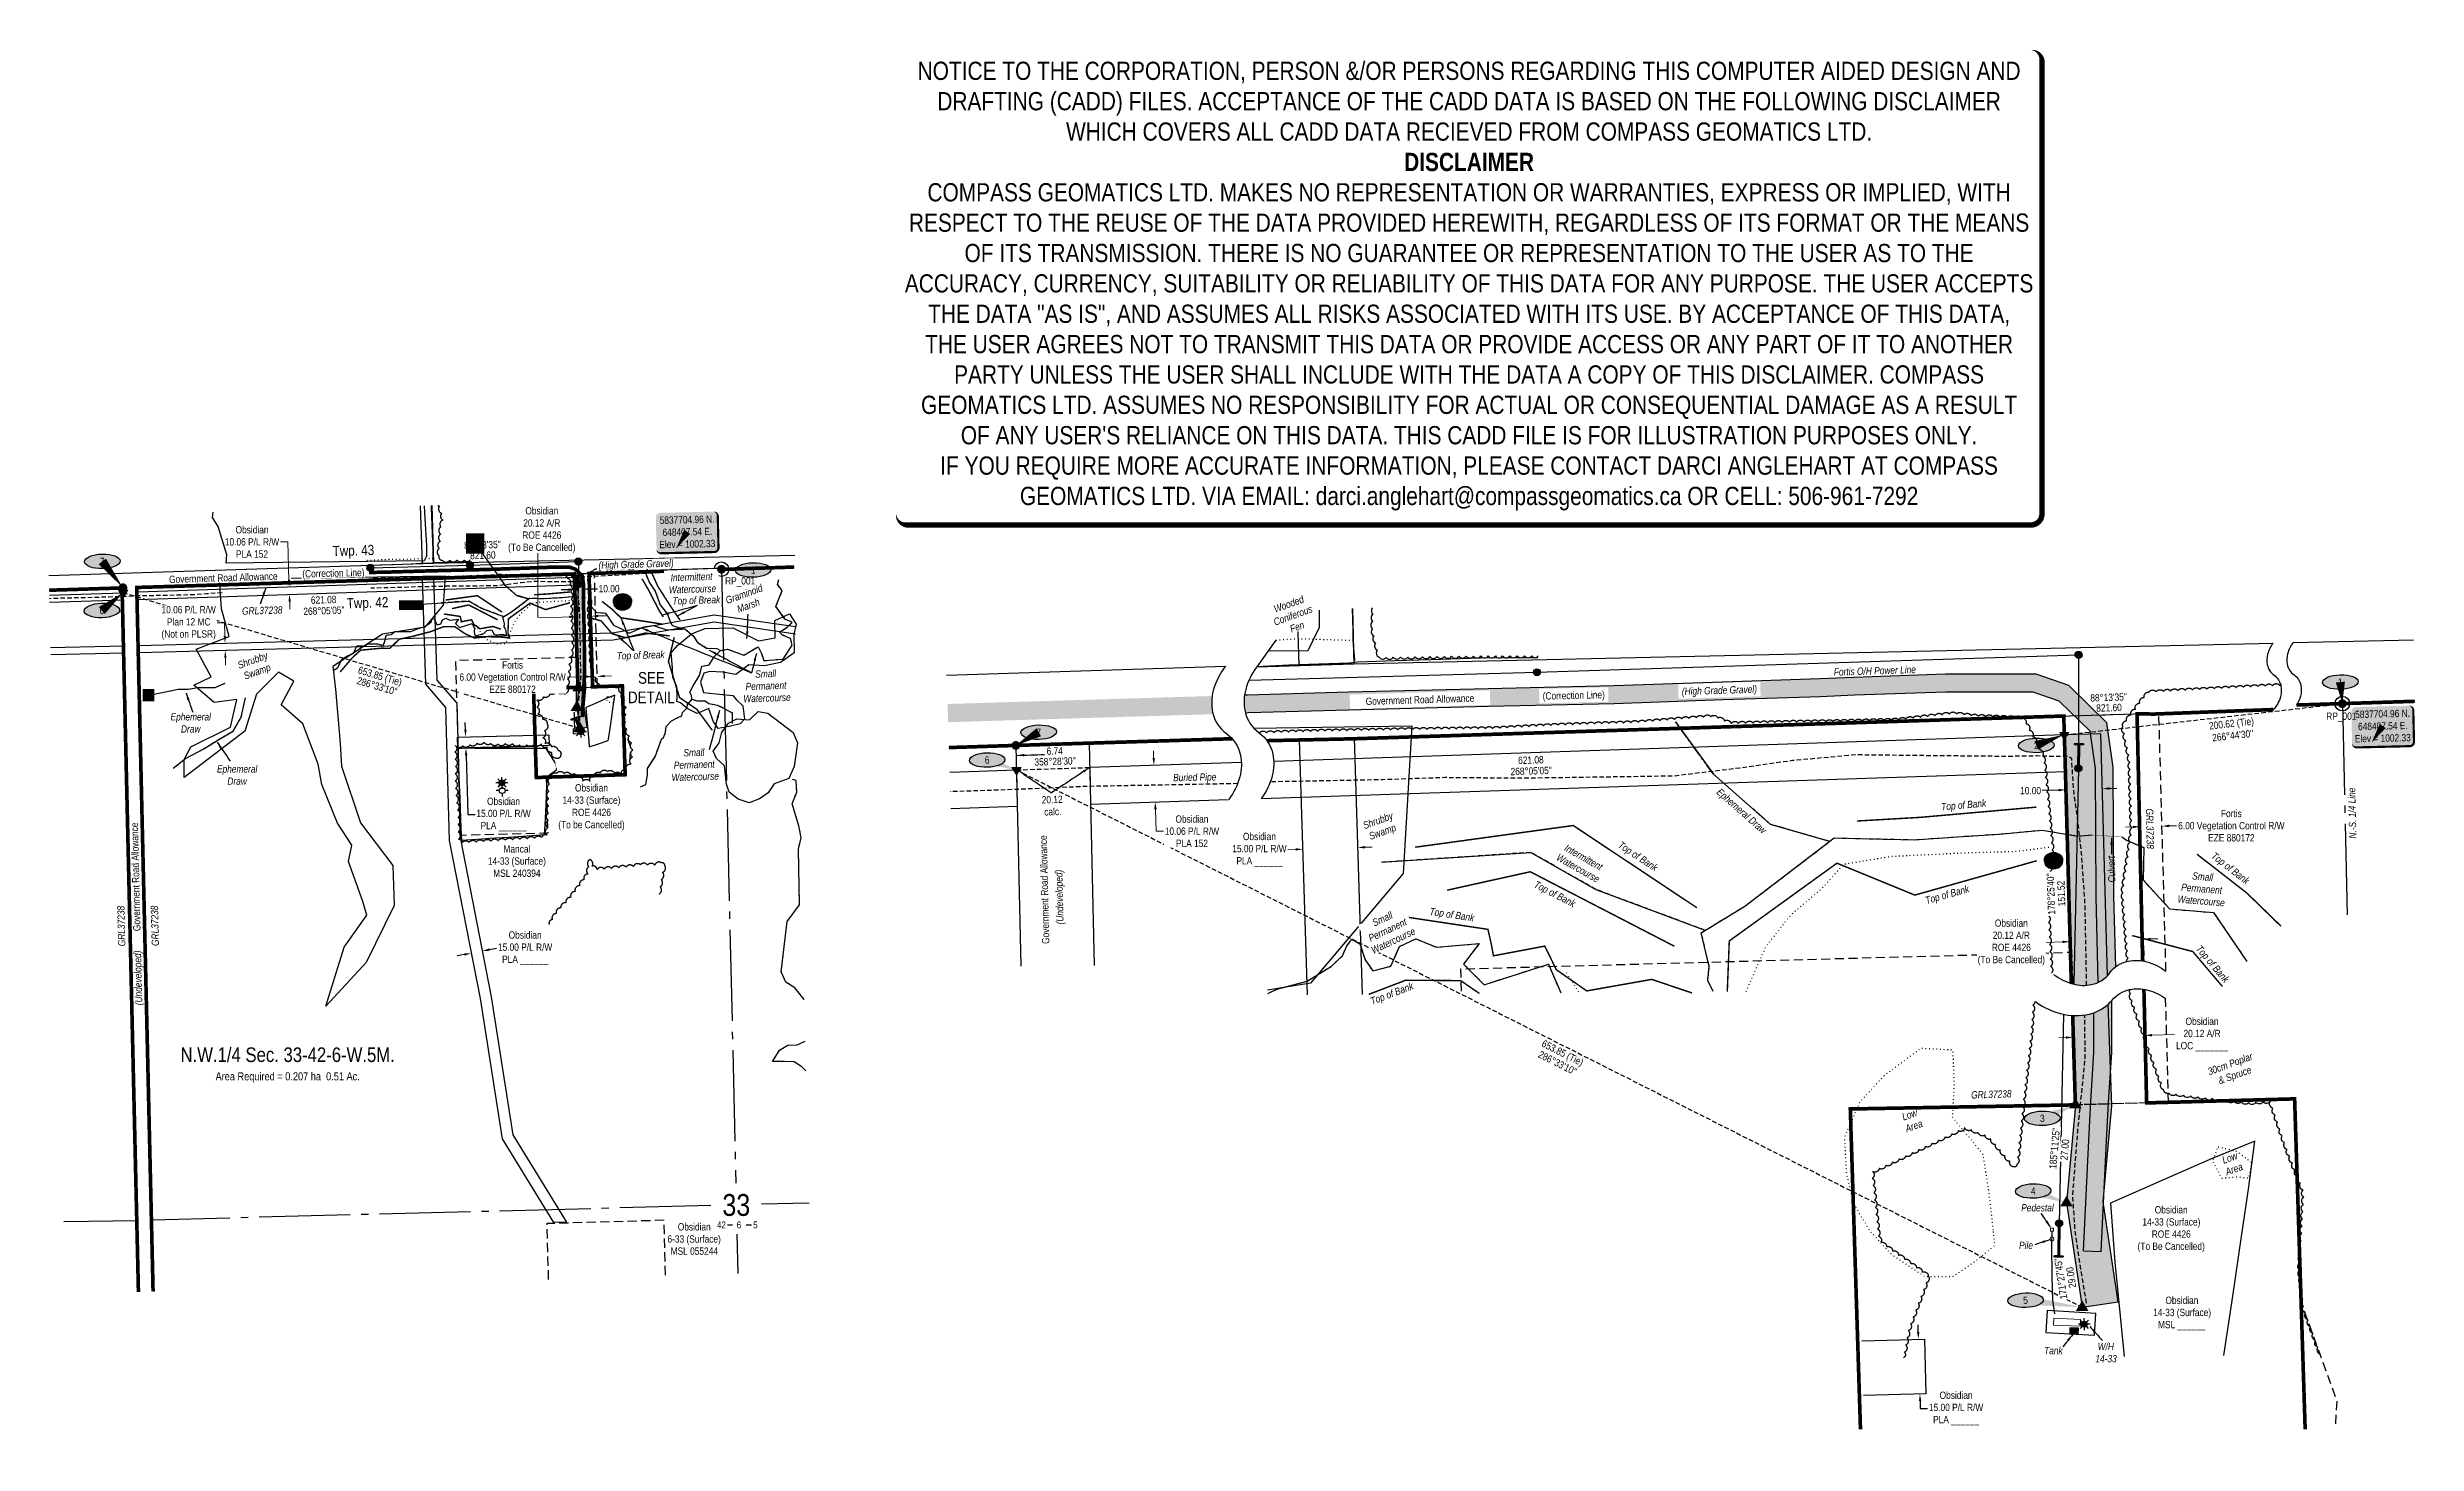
# Model space of a CAD drawing. Extents: x 647483 to 650733, y 5836505 to 5838421.
import ezdxf
from ezdxf.enums import TextEntityAlignment as Align

# ---------------------------------------------------------------- set-up
doc = ezdxf.new("R2010")
doc.units = 0
doc.header["$LTSCALE"] = 5
doc.header["$PDSIZE"] = 0.5
for name, pattern in [('0', [1, 1, 0]), ('CENTERLINEX3', [5, 2.5, -1, 0.5, -1]), ('foc-ACCESSROAD', [3.75, 2.5, -1.25]), ('foc-FLOWLINE', [3.75, 2.5, -1.25]), ('foc-QUARTERLINE', [33, 25, -3, 2, -3]), ('foc-TIELINE', [1.875, 1.25, -0.625]), ('foc-TOPO', [1, 0.2, -0.8]), ('foc-TOPO-ephemeral', [6.25, 3.125, -0.625, 0.625, -0.625, 0.625, -0.625]), ('foc-WHEELTRACKS', [2, 0.4, -1.6]), ('UG_PIPE', [1.875, 1.25, -0.625])]:
    doc.linetypes.add(name, pattern=pattern)
doc.layers.get('Defpoints').update_dxf_attribs({"color": 9})
for name, color, linetype in [('10', 1, 'Continuous'), ('35', 37, 'Continuous'), ('9', 3, 'Continuous'), ('AS-CABLE', 224, 'foc-CABLE'), ('AS-FENCE', 48, 'foc-FENCE'), ('AS-PIPE-UG', 44, 'UG_PIPE'), ('AS-PIPE-UG-T', 44, 'Continuous'), ('AS-POWER', 104, 'foc-POWER'), ('AS-POWER-EXISTING-ANC', 72, 'Continuous'), ('AS-POWER-EXISTING-PP', 72, 'Continuous'), ('AS-POWER-T', 104, 'Continuous'), ('AS-ROADS', 254, 'Continuous'), ('AS-UNDERLAY-H', 141, 'Continuous'), ('C-AR', 13, 'foc-ACCESSROAD'), ('C-RW', 13, 'Continuous'), ('C-SYMBOL', 7, 'Continuous'), ('C-WS', 13, 'foc-ACCESSROAD'), ('C-WS-S', 8, 'Continuous'), ('D-TXT', 6, 'Continuous'), ('DETAIL-T', 7, 'Continuous'), ('F-EZE', 190, 'foc-FLOWLINE'), ('F-RW', 190, 'Continuous'), ('F-WS', 190, 'foc-ACCESSROAD'), ('F-WS-S', 8, 'Continuous'), ('L-AREAREQUIRED', 7, 'Continuous'), ('L-BD', 7, 'Continuous'), ('L-BD1', 253, 'Continuous'), ('L-MON', 1, 'Continuous'), ('L-QSEC', 8, 'foc-QUARTERLINE'), ('L-ROAD-T', 7, 'Continuous'), ('L-SEC', 7, 'Continuous'), ('L-SECLBL', 7, 'Continuous'), ('L-SECQ', 8, 'foc-QUARTERLINE'), ('L-TIE', 7, 'foc-TIELINE'), ('P-CROSSINGS', 250, 'Continuous'), ('P-ELEVATION', 7, 'Continuous'), ('P-PROPOSED', 10, 'Continuous'), ('P-PROPOSED-H', 21, 'Continuous'), ('P-TXT', 4, 'Continuous'), ('T-BUSH', 110, '0'), ('T-BUSH-T', 110, 'Continuous'), ('T-DRAW', 143, 'foc-TOPO-ephemeral'), ('T-LOW-AREA', 48, 'foc-TOPO'), ('T-VEGETATION CHANGE', 104, 'foc-TOPO'), ('T-WATER', 160, 'Continuous'), ('T-WATER-P3', 160, 'foc-WHEELTRACKS'), ('T-WATER-T', 170, 'Continuous'), ('WATERCOURSE', 146, 'foc-TIELINE'), ('WATERCOURSE-BANKS', 144, 'Continuous'), ('WETLAND', 143, 'Continuous'), ('WETLAND-T', 146, 'Continuous')]:
    doc.layers.add(name, color=color, linetype=linetype)
doc.layers.add('AS-FMA BOUNDARY', color=7, linetype='Continuous', true_color=0x008f47, transparency=0.7)
for name, color, linetype, lineweight in [('AS-GENERAL', 48, 'Continuous', 18), ('C-AR-T', 13, 'Continuous', 9), ('C-RW-T', 13, 'Continuous', 9), ('C-WS-T', 13, 'Continuous', 9), ('F-AR-T', 190, 'Continuous', 9), ('F-RW-T', 190, 'Continuous', 9), ('F-WS-T', 190, 'Continuous', 9), ('T-TEXT', 48, 'Continuous', 18)]:
    doc.layers.add(name, color=color, linetype=linetype, lineweight=lineweight)
doc.layers.add('AS-STRUCTURE', color=7, linetype='Continuous', lineweight=30, true_color=0x595959)
doc.layers.add('AS-STRUCTURE-H', color=7, linetype='Continuous', true_color=0xa8a8a8)
doc.layers.add('AS-STRUCTURE-T', color=7, linetype='Continuous', true_color=0x454545)
doc.layers.add('DISCLAIMER', color=7, linetype='Continuous', plot=False)
doc.styles.add('100L', font='ARIALN.TTF', dxfattribs={"height": 11})
doc.styles.add('175L', font='ARIALN.TTF', dxfattribs={"height": 20})
doc.styles.add('80', font='ARIALN.TTF', dxfattribs={"height": 10})
doc.styles.add('80CG', font='ARIALN.TTF', dxfattribs={"height": 10})
doc.styles.add('80L', font='ARIALN.TTF', dxfattribs={"height": 10})
doc.styles.add('80LS', font='ARIALNI.TTF', dxfattribs={"height": 10})
doc.styles.add('Crossing', font='ARIALN.TTF', dxfattribs={"height": 10})
doc.styles.add('foc-LtypeFont', font='ARIALN.TTF', dxfattribs={"height": 7.35})
doc.styles.add('SIMPLEX', font='ARIALN.TTF')
doc.linetypes.add('foc-CABLE', pattern='A,2,-1,["C",foc-LtypeFont,S=0.2,R=0,X=-0.625,Y=-0.75],-1.24,8', length=12.24)
doc.linetypes.add('foc-FENCE', pattern='A,10,-1,["X",foc-LtypeFont,S=0.2,R=0,X=-0.625,Y=-0.75],-1.24', length=12.24)
doc.linetypes.add('foc-POWER', pattern='A,6,-1,["P",foc-LtypeFont,S=0.2,R=0,X=-0.625,Y=-0.75],-1.24,4', length=12.24)
doc.linetypes.add('foc-TOPO-flowdirection-NOLINE', pattern='A,0,[">",foc-LtypeFont,S=0.3,R=0,X=0,Y=-0.945],-20,[">",foc-LtypeFont,S=0.3,R=0,X=0,Y=-0.945],0', length=20)
doc.dimstyles.new('Compass 5 000', dxfattribs={"dimscale": 5, "dimtxt": 9, "dimasz": 2, "dimexe": 0.2, "dimexo": 0.0625, "dimgap": 0.5, "dimtad": 0, "dimtih": 1, "dimtoh": 1, "dimzin": 0, "dimdsep": 46, "dimtxsty": '80CG', "dimcen": 0.1, "dimse1": 1, "dimse2": 1, "dimclrd": 256, "dimclrt": 256, "dimaunit": 1, "dimadec": 4, "dimazin": 0, "dimtfac": 0.06, "dimtofl": 0, "dimtmove": 0, "dimatfit": 1, "dimfxl": 0.2, "dimtolj": 1, "dimtzin": 0, "dimlwd": -1, "dimarcsym": 0})

msp = doc.modelspace()

# ---------------------------------------------------------------- texts
at = {"layer": '35', "color": 3, "style": '80'}
for p in [(648412.48, 5837684.091), (650608.881, 5837498.36)]:
    msp.add_attdef('RP_001', p, 'RP', height=9.9971, dxfattribs=at)
at = {"layer": 'AS-FMA BOUNDARY', "linetype": 'CENTERLINEX3', "transparency": 33554687, "char_height": 10, "width": 5.69693, "attachment_point": 1, "style": '80L'}
for insert, rotation in [((647749.742, 5837652.516), 1.770814), ((650371.583, 5837376.653), 271.058781), ((647579.883, 5837187.395), 91.330002), ((647625.973, 5837187.752), 91.330002), ((650121.608, 5836988.435), 1.818331)]:
    msp.add_mtext('{\\fArial Narrow|b0|i1|c0|p34;GRL37238}', dxfattribs=dict(at, insert=insert, rotation=rotation))
at = {"layer": 'AS-PIPE-UG-T', "insert": (649026.724, 5837423.875), "char_height": 9.99711, "attachment_point": 1, "rotation": 1.172417, "style": '80L'}
msp.add_mtext_dynamic_manual_height_columns('\\pi0.29889;{\\fArial Narrow|b0|i1|c0|p34;Buried Pipe}', width=59.01882, gutter_width=49.986, heights=[0], dxfattribs=at)
at = {"layer": 'AS-POWER-T', "insert": (649932.888, 5837568.85), "char_height": 9.99711, "attachment_point": 1, "rotation": 1.84674, "style": '80L'}
msp.add_mtext_dynamic_manual_height_columns('\\pi0.32617,t80.30306;{\\fArial Narrow|b0|i1|c0|p34;Fortis O/H Power Line}', width=112.46859, gutter_width=49.986, heights=[0], dxfattribs=at)
at = {"layer": 'AS-STRUCTURE-T', "insert": (650221.109, 5836637.572), "char_height": 9.99711, "attachment_point": 1, "style": '80L'}
msp.add_mtext_dynamic_manual_height_columns('\\pi0.7626;{\\fArial Narrow|b0|i1|c0|p34;Tank}', width=26.1702, gutter_width=49.986, heights=[0], dxfattribs=at)
at = {"layer": 'C-SYMBOL', "color": 3, "linetype": 'Continuous', "style": '175L'}
msp.add_text('N.W.1/4 Sec. 33-42-6-W.5M.', height=19.99409, dxfattribs=at).set_placement((647812.5, 5837022.695), align=Align.BOTTOM_CENTER)
at = {"layer": 'C-WS-T', "attachment_point": 1, "style": '80L'}
for s, width, gutter_width, insert, char_height in [('\\pi23.93791;Obsidian\\P\\pi7.02611;14-33 (Surface)\\P\\pi19.82248;ROE 4426\\P\\pi0.39436;(To Be Cancelled)', 91.6965, 50, (650349.645, 5836830.851), 9.99706), ('\\pi14.4016;Obsidian\\P\\pi0.26524;6-33 (Surface)\\P\\pi4.54775;MSL 055244', 72.62387, 50, (648333.225, 5836807.466), 9.99706), ('\\pi23.93791;Obsidian\\P\\pi7.02611;14-33 (Surface)\\P\\pi13.77037;MSL ______', 91.6965, 50, (650364.347, 5836706.616), 9.99706), ('\\pi4.10407;{\\fArial Narrow|b0|i1|c0|p34;W/H \\P\\pi0.89899;14-33}', 29.40255, 49.986, (650291.277, 5836643.193), 9.99711)]:
    msp.add_mtext_dynamic_manual_height_columns(s, width=width, gutter_width=gutter_width, heights=[0], dxfattribs=dict(at, insert=insert, char_height=char_height))
at = {"layer": 'D-TXT', "color": 3, "char_height": 14, "attachment_point": 1, "rotation": 1.770804, "style": '80L'}
for s, width, insert in [('Twp. 43', 56.42649, (647873.945, 5837736.859)), ('Twp. 42', 101.3954, (647893.289, 5837665.182))]:
    msp.add_mtext_dynamic_manual_height_columns(s, width=width, gutter_width=47.5, heights=[0], dxfattribs=dict(at, insert=insert))
at = {"layer": 'DETAIL-T', "color": 3, "insert": (648311.469, 5837542.485), "char_height": 15.9954, "width": 63.61774, "attachment_point": 5, "style": '80CG'}
msp.add_mtext('SEE\\PDETAIL', dxfattribs=at)
at = {"layer": 'F-WS-T', "insert": (648229.199, 5837409.953), "char_height": 9.99704, "width": 90.42797, "attachment_point": 2, "line_spacing_factor": 1.010641, "style": '80CG'}
msp.add_mtext('Obsidian \\P14-33 (Surface) \\PROE 4426\\P(To be Cancelled)', dxfattribs=at)
at = {"layer": 'L-AREAREQUIRED', "color": 5, "linetype": 'Continuous', "style": '100L'}
msp.add_text('Area Required = 0.207 ha  0.51 Ac.', height=10.99675, dxfattribs=at).set_placement((647812.5, 5837000.202), align=Align.BOTTOM_CENTER)
at = {"layer": 'L-BD', "linetype": 'Continuous', "style": '80L'}
for s, height, rotation, p in [("88°13'35''", 9.9971, 1.7731, (648079.745, 5837738.4)), ('821.60', 9.9971, 1.7731, (648080.186, 5837724.161)), ('621.08', 9.9971, 1.9167, (647861.845, 5837663.069)), ("268°05'05''", 9.99711, 1.9167, (647862.346, 5837648.082)), ("88°13'35''", 9.9971, 1.7731, (650310.407, 5837529.171)), ('821.60', 9.9971, 1.7731, (650310.847, 5837514.932)), ('621.08', 9.9971, 1.9167, (649517.856, 5837443.144)), ("268°05'05''", 9.99711, 1.9167, (649518.357, 5837428.156))]:
    msp.add_text(s, height=height, rotation=rotation, dxfattribs=at).set_placement(p, align=Align.MIDDLE)
at = {"layer": 'L-BD', "style": '80L'}
for s, height, rotation, p in [('653.85 (Tie)', 9.99711, 343.462343, (647939.134, 5837558.275)), ('286°33\'10"', 9.9971, 343.462343, (647935.079, 5837544.618)), ('653.85 (Tie)', 9.99711, 333.229814, (649561.433, 5837041.124)), ('286°33\'10"', 9.9971, 333.229814, (649554.306, 5837027.468))]:
    msp.add_text(s, height=height, rotation=rotation, dxfattribs=at).set_placement(p, align=Align.MIDDLE_CENTER)
at = {"layer": 'L-BD', "insert": (650478.263, 5837498.283), "char_height": 9.99711, "width": 62.12484, "attachment_point": 2, "rotation": 6.419497, "style": '80L'}
msp.add_mtext("200.62 (Tie) 266°44'30''", dxfattribs=at)
at = {"layer": 'L-BD', "linetype": 'Continuous', "insert": (648835.938, 5837459.624), "char_height": 9.99711, "width": 56.2911, "attachment_point": 1, "rotation": 1.773085, "line_spacing_factor": 0.855, "style": '80L'}
msp.add_mtext("\\pi17.48697;6.74 \\P\\pi0.27843;358°28'30''", dxfattribs=at)
at = {"layer": 'L-BD', "linetype": 'Continuous', "insert": (648836.529, 5837393.06), "char_height": 9.99711, "attachment_point": 1, "rotation": 1.91671, "style": '80L'}
msp.add_mtext_dynamic_manual_height_columns('\\pi10.20735;20.12 \\P\\pi13.01009;calc.', width=48.14884, gutter_width=49.986, heights=[0], dxfattribs=at)
at = {"layer": 'L-BD1', "insert": (650253.95, 5836732.132), "char_height": 9.9971, "width": 31.81741, "attachment_point": 2, "rotation": 98.537782, "style": '80L'}
msp.add_mtext('29.00', dxfattribs=at)
at = {"layer": 'L-ROAD-T', "style": '80L'}
for p in [(647603.939, 5837282.782), (648850.618, 5837265.232)]:
    msp.add_text('Government Road Allowance', height=10, rotation=91.330002, dxfattribs=at).set_placement(p, align=Align.MIDDLE_CENTER)
at = {"layer": 'L-SECQ', "insert": (650640.27, 5837334.825), "char_height": 9.99711, "attachment_point": 1, "rotation": 91.336905, "style": '80L'}
msp.add_mtext_dynamic_manual_height_columns('\\pi0.32617;{\\fArial Narrow|b0|i1|c0|p34;N.-S. 1/4 Line}', width=69.84107, gutter_width=49.986, heights=[0], dxfattribs=at)
at = {"layer": 'T-BUSH-T', "insert": (650444.759, 5837019.678), "char_height": 9.99711, "attachment_point": 1, "rotation": 20, "style": '80L'}
msp.add_mtext_dynamic_manual_height_columns('\\pi0.36367;{\\fArial Narrow|b0|i1|c0|p34;30cm Poplar\\P\\pi9.73341;& Spruce}', width=65.38806, gutter_width=49.986, heights=[0], dxfattribs=at)
at = {"layer": 'T-TEXT', "style": '80LS'}
for p in [(648870.935, 5837255.01), (647607.165, 5837144.089)]:
    msp.add_text('(Undeveloped)', height=10, rotation=91.330002, dxfattribs=at).set_placement(p, align=Align.MIDDLE_CENTER)
at = {"layer": 'T-TEXT', "char_height": 9.99711, "attachment_point": 1, "style": '80L'}
for s, width, gutter_width, insert, rotation in [('\\pi0.75303;{\\fArial Narrow|b0|i1|c0|p34;Top of Break}', 66.26224, 49.971, (648339.4, 5837666.438), 1.773086), ('\\pi0.56825;{\\fArial Narrow|b0|i1|c0|p34;Culvert}', 36.81515, 49.986, (650309.772, 5837274.438), 91.571911)]:
    msp.add_mtext_dynamic_manual_height_columns(s, width=width, gutter_width=gutter_width, heights=[0], dxfattribs=dict(at, insert=insert, rotation=rotation))
at = {"layer": 'T-TEXT', "linetype": 'Continuous', "char_height": 9.99711, "attachment_point": 1, "style": '80L'}
for s, width, insert, rotation in [('\\pi0.7626;{\\fArial Narrow|b0|i1|c0|p34;Top of Bank}', 62.4694, (650079.532, 5837383.696), 5.04836), ('\\pi0.7626;{\\fArial Narrow|b0|i1|c0|p34;Top of Bank}', 62.4694, (649641.278, 5837332.769), 326.353737), ('\\pi0.7626;{\\fArial Narrow|b0|i1|c0|p34;Top of Bank}', 62.4694, (650455.668, 5837318.032), 322.092517), ('\\pi0.7626;{\\fArial Narrow|b0|i1|c0|p34;Top of Bank}', 62.4694, (649524.941, 5837278.278), 332.658981), ('\\pi0.7626;{\\fArial Narrow|b0|i1|c0|p34;Top of Bank}', 62.4694, (649379.042, 5837240.691), 351.433318), ('\\pi0.7626;{\\fArial Narrow|b0|i1|c0|p34;Top of Bank}', 62.4694, (650436.399, 5837190.703), 310.269061), ('\\pi0.7626;{\\fArial Narrow|b0|i1|c0|p34;Top of Bank}', 62.4694, (649295.7, 5837116.1), 20.897765), ('\\pi1.41044;{\\fArial Narrow|b0|i1|c0|p34;Low \\P\\pi0.04999;Area}', 24.06985, (650024.412, 5836957.068), 20), ('\\pi1.41044;{\\fArial Narrow|b0|i1|c0|p34;Low \\P\\pi0.04999;Area}', 24.06985, (650463.561, 5836897.758), 20)]:
    msp.add_mtext_dynamic_manual_height_columns(s, width=width, gutter_width=49.986, heights=[0], dxfattribs=dict(at, insert=insert, rotation=rotation))
for s, insert in [('{\\fArial Narrow|b0|i1|c0|p34;Pedestal}', (650190.491, 5836833.623)), ('{\\fArial Narrow|b0|i1|c0|p34;Pile}', (650187.452, 5836782.137))]:
    msp.add_mtext_dynamic_manual_height_columns(s, width=13.60082, gutter_width=49.986, heights=[0], dxfattribs=dict(at, insert=insert))
at = {"layer": 'T-WATER-T', "char_height": 9.99711, "attachment_point": 1, "style": '80L'}
for s, width, gutter_width, insert, rotation in [('\\pi18.20387;{\\fArial Narrow|b0|i1|c0|p34;Small \\P\\pi4.40158;Permanent \\P\\pi0.75666;Watercourse}', 64.71471, 49.971, (648435.511, 5837565.489), 1.877071), ('\\pi18.21322;{\\fArial Narrow|b0|i1|c0|p34;Small \\P\\pi4.41094;Permanent \\P\\pi0.76601;Watercourse}', 64.73341, 49.986, (648337.053, 5837457.398), 1.877071), ('\\pi0.32617;{\\fArial Narrow|b0|i1|c0|p34;Ephemeral Draw}', 86.00284, 249.856, (649777.937, 5837405.405), 318.589497), ('\\pi3.77333;{\\fArial Narrow|b0|i1|c0|p34;Intermittent\\P\\pi0.76601;Watercourse}', 64.73341, 249.928, (649564.402, 5837330.027), 330.329966), ('\\pi18.21322;{\\fArial Narrow|b0|i1|c0|p34;Small \\P\\pi4.41094;Permanent \\P\\pi0.76601;Watercourse}', 64.73341, 249.928, (650407.401, 5837290.732), 355.325837)]:
    msp.add_mtext_dynamic_manual_height_columns(s, width=width, gutter_width=gutter_width, heights=[0], dxfattribs=dict(at, insert=insert, rotation=rotation))
for insert in [(647651.526, 5837507.413), (647715.2, 5837435.841)]:
    msp.add_mtext_dynamic_manual_height_columns('\\pi0.32617;{\\fArial Narrow|b0|i1|c0|p34;Ephemeral \\P\\pi14.58876;Draw}', width=55.96377, gutter_width=49.986, heights=[0], dxfattribs=dict(at, insert=insert))
at = {"layer": 'WETLAND-T', "insert": (648416.172, 5837668.052), "char_height": 9.99711, "width": 43.45034, "attachment_point": 1, "rotation": 20, "style": '80L'}
msp.add_mtext('\\pi-4.41325;{\\fArial Narrow|b0|i1|c0|p34;Graminoid \\P\\pi6.2351;Marsh}', dxfattribs=at)
at = {"layer": 'WETLAND-T', "char_height": 9.99711, "attachment_point": 1, "rotation": 20, "style": '80L'}
for insert in [(647742.258, 5837577.365), (649285.943, 5837357.389)]:
    msp.add_mtext_dynamic_manual_height_columns('\\pi0.45573;{\\fArial Narrow|b0|i1|c0|p34;Shrubby \\P\\pi3.163;Swamp}', width=43.45034, gutter_width=49.986, heights=[0], dxfattribs=dict(at, insert=insert))

# ---------------------------------------------------------------- blocks, each defined once
blk = doc.blocks.new('GAS')
h = blk.add_hatch(color=255)
h.dxf.hatch_style = 1
edge = h.paths.add_edge_path()
edge.add_arc((0, 0), 0.9, 0, 360)
for p, q in [((-0.81, 0), (-1.62, 0)), ((-0.57, 0.57), (-1.14, 1.14)), ((0, 0.81), (0, 1.62)), ((0.57, 0.57), (1.14, 1.14)), ((1.62, 0), (0.81, 0)), ((-0.57, -0.57), (-1.14, -1.14)), ((0, -0.81), (0, -1.62)), ((1.14, -1.14), (0.57, -0.57))]:
    blk.add_line(p, q)
blk.add_circle((0, 0), 0.8)
blk = doc.blocks.new('fdia')
at = {"color": 255, "const_width": 1}
blk.add_lwpolyline([(-0.5, 0, 1), (0.5, 0, 1)], format="xyb", close=True, dxfattribs=at)
blk = doc.blocks.new('Fdiaa')
blk.add_blockref('fdia', (0, 0))
blk = doc.blocks.new('fdib')
at = {"color": 1, "const_width": 1.6}
blk.add_lwpolyline([(-0.4, 0, 1), (0.4, 0, 1)], format="xyb", close=True, dxfattribs=at)
at = {"color": 1}
blk.add_circle((0, 0), 0.8, dxfattribs=at)
blk = doc.blocks.new('Fdibb')
blk.add_blockref('fdib', (0, 0))
blk = doc.blocks.new('fdicc')
for name in ['Fdibb', 'Fdiaa']:
    blk.add_blockref(name, (0, 0))
blk = doc.blocks.new('FDI')
blk.add_blockref('fdicc', (0, 0))
blk = doc.blocks.new('*D389')
at = {"layer": 'C-RW-T', "transparency": 16777216}
for p, q in [((647812.7, 5837742.5), (647802.7, 5837742.5)), ((647814.3, 5837690.5), (647812.7, 5837742.5)), ((647815.3, 5837660.4), (647815.6, 5837650.4))]:
    blk.add_line(p, q, dxfattribs=at)
for points in [[(647816, 5837690.5), (647812.7, 5837690.4), (647814.6, 5837680.5)], [(647816.9, 5837660.5), (647813.6, 5837660.4), (647814.9, 5837670.4)]]:
    blk.add_solid(points, dxfattribs=at)
at = {"layer": 'Defpoints', "color": 0, "transparency": 16777216}
for p in [(647814.9, 5837670.4), (647816.5, 5837680.5), (647816.8, 5837670.5)]:
    blk.add_point(p, dxfattribs=at)
at = {"layer": 'C-RW-T', "transparency": 16777216, "insert": (647763.6, 5837742.5), "char_height": 10, "attachment_point": 5, "style": '80CG'}
blk.add_mtext('\\A1;Obsidian\\P10.06 P/L R/W\\PPLA 152', dxfattribs=at)
blk = doc.blocks.new('*D390')
at = {"layer": 'Defpoints', "color": 0, "transparency": 16777216}
for p in [(647852.2, 5837606.8), (647852.4, 5837596.7)]:
    blk.add_point(p, dxfattribs=at)
at = {"layer": 'F-RW-T', "transparency": 16777216}
for p, q in [((647725.8, 5837631.3), (647715.8, 5837631.3)), ((647726.2, 5837613.5), (647725.8, 5837631.3)), ((647727, 5837583.4), (647727.3, 5837573.4))]:
    blk.add_line(p, q, dxfattribs=at)
for points in [[(647727.9, 5837613.5), (647724.6, 5837613.4), (647726.5, 5837603.5)], [(647728.7, 5837583.5), (647725.4, 5837583.4), (647726.8, 5837593.4)]]:
    blk.add_solid(points, dxfattribs=at)
at = {"layer": 'F-RW-T', "transparency": 16777216, "insert": (647676.7, 5837631.3), "char_height": 10, "attachment_point": 5, "style": '80CG', "bg_fill": 3, "box_fill_scale": 1.1, "bg_fill_color": 256, "bg_fill_true_color": 13158600, "bg_fill_transparency": 0}
blk.add_mtext('\\A1;10.06 P/L R/W\\PPlan 12 MC\\P(Not on PLSR)', dxfattribs=at)
at = {"layer": 'Defpoints', "color": 0, "transparency": 16777216}
blk.add_point((647726.8, 5837593.4), dxfattribs=at)
blk = doc.blocks.new('GABD')
for p, q in [((-0.81, 0), (-1.62, 0)), ((0, 0.81), (0, 1.62)), ((1.62, 0), (0.81, 0)), ((0, -0.81), (0, -1.62))]:
    blk.add_line(p, q)
blk.add_circle((0, 0), 0.8)
blk = doc.blocks.new('*D391')
at = {"layer": 'Defpoints', "color": 0, "transparency": 16777216}
for p in [(648227.8, 5837681.3), (648233.8, 5837681.5), (648237.1, 5837558)]:
    blk.add_point(p, dxfattribs=at)
at = {"layer": 'F-AR-T', "transparency": 16777216}
for p, q in [((648221.2, 5837557.5), (648196.1, 5837556.9)), ((648247.1, 5837558.3), (648257.1, 5837558.5))]:
    blk.add_line(p, q, dxfattribs=at)
for points in [[(648221.1, 5837559.2), (648221.2, 5837555.9), (648231.2, 5837557.8)], [(648247.1, 5837559.9), (648247.2, 5837556.6), (648237.1, 5837558)]]:
    blk.add_solid(points, dxfattribs=at)
at = {"layer": 'F-AR-T', "transparency": 16777216, "insert": (648121, 5837556.9), "char_height": 10, "attachment_point": 5, "style": '80CG', "bg_fill": 3, "box_fill_scale": 1.1, "bg_fill_color": 256, "bg_fill_true_color": 13158600, "bg_fill_transparency": 0}
blk.add_mtext('\\A1;Fortis\\P6.00 Vegetation Control R/W\\PEZE 880172', dxfattribs=at)
blk = doc.blocks.new('*U395')
h = blk.add_hatch(color=255)
h.dxf.hatch_style = 1
edge = h.paths.add_edge_path()
edge.add_arc((1.03, 0.39), 0.2, -69.41699, 110.58301, ccw=False)
edge.add_line((1.1, 0.2), (-0.12, -0.26))
edge.add_line((-0.12, -0.26), (-0.96, -0.57))
edge.add_arc((-1.03, -0.39), 0.2, 110.58301, 290.58301, ccw=False)
edge.add_line((-1.1, -0.2), (0.96, 0.57))
h = blk.add_hatch(color=255)
h.dxf.hatch_style = 1
edge = h.paths.add_edge_path()
edge.add_arc((1.4, -3.73), 0.2, -159.41699, 20.58301, ccw=False)
edge.add_line((1.21, -3.8), (-0.12, -0.26))
edge.add_line((-0.12, -0.26), (0.26, -0.12))
edge.add_line((0.26, -0.12), (1.59, -3.66))
at = {"color": 255}
blk.add_lwpolyline([(0.96, 0.57, -1), (1.1, 0.2), (-0.12, -0.26), (-0.96, -0.57, -1), (-1.1, -0.2)], format="xyb", close=True, dxfattribs=at)
at = {"color": 72, "const_width": 0.1, "flags": 128}
for points in [[(1.03, 0.39), (-1.03, -0.39)], [(1.4, -3.73), (0, 0)]]:
    blk.add_lwpolyline(points, dxfattribs=at)
at = {"color": 255, "flags": 128}
blk.add_lwpolyline([(1.59, -3.66, -1), (1.21, -3.8), (-0.12, -0.26), (0.26, -0.12)], format="xyb", close=True, dxfattribs=at)
blk = doc.blocks.new('*U392')
h = blk.add_hatch(color=255)
h.dxf.hatch_style = 1
edge = h.paths.add_edge_path()
edge.add_arc((1.1, -0.02), 0.2, -90.97497, 89.02503, ccw=False)
edge.add_line((1.1, -0.22), (-0.2, -0.2))
edge.add_line((-0.2, -0.2), (-1.1, -0.18))
edge.add_arc((-1.1, 0.02), 0.2, 89.02503, 269.02503, ccw=False)
edge.add_line((-1.1, 0.22), (1.1, 0.18))
h = blk.add_hatch(color=255)
h.dxf.hatch_style = 1
edge = h.paths.add_edge_path()
edge.add_arc((-0.02, -1.33), 0.2, 179.02503, 359.02503, ccw=False)
edge.add_line((-0.22, -1.32), (-0.2, -0.2))
edge.add_line((-0.2, -0.2), (0.2, -0.2))
edge.add_line((0.2, -0.2), (0.18, -1.33))
at = {"color": 255}
blk.add_lwpolyline([(1.1, 0.18, -1), (1.1, -0.22), (-0.2, -0.2), (-1.1, -0.18, -1), (-1.1, 0.22)], format="xyb", close=True, dxfattribs=at)
at = {"color": 72, "const_width": 0.1, "flags": 128}
for points in [[(1.1, -0.02), (-1.1, 0.02)], [(-0.02, -1.33), (0, 0)]]:
    blk.add_lwpolyline(points, dxfattribs=at)
at = {"color": 255, "flags": 128}
blk.add_lwpolyline([(0.18, -1.33, -1), (-0.22, -1.32), (-0.2, -0.2), (0.2, -0.2)], format="xyb", close=True, dxfattribs=at)
blk = doc.blocks.new('POWERPOLE')
h = blk.add_hatch(color=255)
edge = h.paths.add_edge_path()
edge.add_arc((0, 0), 0.96, 0, 360)
at = {"linetype": 'Continuous'}
for p, q in [((0.68, -0.68), (-0.68, 0.68)), ((-0.68, -0.68), (0.68, 0.68))]:
    blk.add_line(p, q, dxfattribs=at)
blk.add_circle((0, 0), 0.96, dxfattribs=at)
blk = doc.blocks.new('L-SECLBL')
at = {"layer": '9', "color": 7}
for p, q in [((-5.1, -27.8), (-12.3, -27.8)), ((20.7, -27.8), (13.5, -27.8))]:
    blk.add_line(p, q, dxfattribs=at)
at = {"layer": '10', "color": 2, "style": 'SIMPLEX'}
blk.add_attdef('SEC', text='', height=30, dxfattribs=at).set_placement((0, 0), align=Align.MIDDLE)
at = {"layer": '10', "color": 5, "style": '80L'}
blk.add_attdef('TWP', text='', height=9.5, dxfattribs=at).set_placement((-14.4, -27.4), align=Align.MIDDLE_RIGHT)
blk.add_attdef('RGE', text='', height=9.5, dxfattribs=at).set_placement((3.6, -27.4), align=Align.MIDDLE_CENTER)
blk.add_attdef('MER', text='', height=9.5, dxfattribs=at).set_placement((23.2, -27.4), align=Align.MIDDLE_LEFT)
blk = doc.blocks.new('*U434')
h = blk.add_hatch(color=254)
edge = h.paths.add_edge_path()
edge.add_line((-36.5, -28.5), (36.5, -28.5))
edge.add_arc((36.5, -22.5), 6, 270, 360)
edge.add_line((42.5, -22.5), (42.5, 21))
edge.add_arc((36.5, 21), 6, 0, 90)
edge.add_line((36.5, 27), (-36.5, 27))
edge.add_arc((-36.5, 21), 6, 90, 180)
edge.add_line((-42.5, 21), (-42.5, -22.5))
edge.add_arc((-36.5, -22.5), 6, 180, 270)
at = {"color": 1, "flags": 128}
blk.add_lwpolyline([(-36.5, -28.5, 3, 3, 0), (36.5, -28.5, 3, 3, 0.414214), (42.5, -22.5, 3, 3, 0), (42.5, 21, 3, 0, 0.414214), (36.5, 27, 0, 0, 0), (-36.5, 27, 0, 0, 0.414214), (-42.5, 21, 0, 0, 0), (-42.5, -22.5, 0, 3, 0.414214)], format="xyseb", close=True, dxfattribs=at)
blk.add_lwpolyline([(-15.4, -22, 0, 10, 0), (0, 0, 5, 5, 0)], format="xyseb", dxfattribs=at)
at = {"color": 1, "style": '80'}
blk.add_attdef('ENTER_TEXT_001', (-37.4, -5), '', height=10, dxfattribs=at)
blk = doc.blocks.new('*U456')
at = {"layer": 'P-ELEVATION'}
h = blk.add_hatch(color=111, dxfattribs=at)
h.dxf.hatch_style = 1
edge = h.paths.add_edge_path()
edge.add_ellipse((0, 0), major_axis=(-24.4, 0), ratio=0.410256, start_angle=0, end_angle=360)
at = {"layer": 'P-ELEVATION', "color": 7, "flags": 128}
blk.add_lwpolyline([(0, 0, 12.5, 0, 0), (-43.4, 2.2, 0, 0, 0)], format="xyseb", dxfattribs=at)
at = {"layer": 'P-ELEVATION', "color": 7}
blk.add_ellipse((0, 0), major_axis=(-24.4, 0), ratio=0.410256, dxfattribs=at)
at = {"layer": 'P-ELEVATION', "style": '80'}
blk.add_attdef('ELEVATION', text='', height=10, dxfattribs=at).set_placement((0, 0), align=Align.MIDDLE_CENTER)
blk = doc.blocks.new('*U478')
at = {"layer": 'P-ELEVATION'}
h = blk.add_hatch(color=111, dxfattribs=at)
h.dxf.hatch_style = 1
edge = h.paths.add_edge_path()
edge.add_ellipse((0, 0), major_axis=(-24.4, 0), ratio=0.410256, start_angle=0, end_angle=360)
at = {"layer": 'P-ELEVATION', "color": 7, "flags": 128}
blk.add_lwpolyline([(0, 0, 12.5, 0, 0), (29.8, 23.7, 0, 0, 0)], format="xyseb", dxfattribs=at)
at = {"layer": 'P-ELEVATION', "color": 7}
blk.add_ellipse((0, 0), major_axis=(-24.4, 0), ratio=0.410256, dxfattribs=at)
at = {"layer": 'P-ELEVATION', "style": '80'}
blk.add_attdef('ELEVATION', text='', height=10, dxfattribs=at).set_placement((0, 0), align=Align.MIDDLE_CENTER)
blk = doc.blocks.new('*D495')
at = {"layer": 'C-RW', "transparency": 16777216}
for p, q in [((648089.3, 5837182.9), (648099.1, 5837184.9)), ((648054.9, 5837176.2), (648045.1, 5837174.3))]:
    blk.add_line(p, q, dxfattribs=at)
for points in [[(648054.6, 5837177.8), (648055.3, 5837174.6), (648064.8, 5837178.1)], [(648089, 5837184.6), (648089.6, 5837181.3), (648079.5, 5837181)]]:
    blk.add_solid(points, dxfattribs=at)
at = {"layer": 'Defpoints', "color": 0, "transparency": 16777216}
for p in [(648079.5, 5837181), (648066.4, 5837169.7), (648081.1, 5837172.6)]:
    blk.add_point(p, dxfattribs=at)
at = {"layer": 'C-RW', "transparency": 16777216, "insert": (648138.2, 5837184.9), "char_height": 10, "attachment_point": 5, "style": '80CG'}
blk.add_mtext('\\A1;Obsidian \\P15.00 P/L R/W\\PPLA ______', dxfattribs=at)
blk = doc.blocks.new('TRIA')
blk.add_hatch(color=255).paths.add_polyline_path([(-0.04, 1.52), (-1.47, -0.87), (1.39, -0.87)])
blk = doc.blocks.new('Hybrid_EC')
at = {"color": 251}
for points in [[(-1.3, -0.74), (0, 1.42), (1.3, -0.74)], [(0.47, -0.26), (0, 0.53), (-0.47, -0.26)]]:
    blk.add_lwpolyline(points, close=True, dxfattribs=at)
at = {"layer": 'Defpoints'}
blk.add_circle((0, 0), 0.05, dxfattribs=at)
at = {"xscale": 1.2, "yscale": 1.2, "zscale": 1.2}
blk.add_blockref('TRIA', (0.05, 0.06), dxfattribs=at)
blk = doc.blocks.new('Hybrid_RC_Updated')
at = {"color": 13}
for points in [[(5.4, 3), (0, -6), (-5.4, 3)], [(0, 3), (2.7, -1.5), (-2.7, -1.5)]]:
    blk.add_lwpolyline(points, close=True, dxfattribs=at)
at = {"layer": 'Defpoints'}
blk.add_circle((0, 0), 0.82, dxfattribs=at)
at = {"xscale": 4.9974568, "yscale": 4.9974568, "zscale": 4.9974568, "rotation": 180}
blk.add_blockref('TRIA', (-0.2, -0.3), dxfattribs=at)
blk = doc.blocks.new('*U502')
h = blk.add_hatch(color=255)
h.dxf.hatch_style = 1
edge = h.paths.add_edge_path()
edge.add_arc((1.1, -0.02), 0.2, -90.97497, 89.02503, ccw=False)
edge.add_line((1.1, -0.22), (-0.2, -0.2))
edge.add_line((-0.2, -0.2), (-1.1, -0.18))
edge.add_arc((-1.1, 0.02), 0.2, 89.02503, 269.02503, ccw=False)
edge.add_line((-1.1, 0.22), (1.1, 0.18))
h = blk.add_hatch(color=255)
h.dxf.hatch_style = 1
edge = h.paths.add_edge_path()
edge.add_arc((-0.11, -6.64), 0.2, 179.02503, 359.02503, ccw=False)
edge.add_line((-0.31, -6.64), (-0.2, -0.2))
edge.add_line((-0.2, -0.2), (0.2, -0.2))
edge.add_line((0.2, -0.2), (0.09, -6.65))
at = {"color": 255}
blk.add_lwpolyline([(1.1, 0.18, -1), (1.1, -0.22), (-0.2, -0.2), (-1.1, -0.18, -1), (-1.1, 0.22)], format="xyb", close=True, dxfattribs=at)
at = {"color": 72, "const_width": 0.1, "flags": 128}
for points in [[(1.1, -0.02), (-1.1, 0.02)], [(-0.11, -6.64), (0, 0)]]:
    blk.add_lwpolyline(points, dxfattribs=at)
at = {"color": 255, "flags": 128}
blk.add_lwpolyline([(0.09, -6.65, -1), (-0.31, -6.64), (-0.2, -0.2), (0.2, -0.2)], format="xyb", close=True, dxfattribs=at)
blk = doc.blocks.new('*U545')
at = {"layer": 'P-ELEVATION'}
h = blk.add_hatch(color=111, dxfattribs=at)
h.dxf.hatch_style = 1
edge = h.paths.add_edge_path()
edge.add_ellipse((0, 0), major_axis=(-24.4, 0), ratio=0.410256, start_angle=0, end_angle=360)
at = {"layer": 'P-ELEVATION', "color": 7, "flags": 128}
blk.add_lwpolyline([(0, 0, 12.5, 0, 0), (39.9, -14.7, 0, 0, 0)], format="xyseb", dxfattribs=at)
at = {"layer": 'P-ELEVATION', "color": 7}
blk.add_ellipse((0, 0), major_axis=(-24.4, 0), ratio=0.410256, dxfattribs=at)
at = {"layer": 'P-ELEVATION', "style": '80'}
blk.add_attdef('ELEVATION', text='', height=10, dxfattribs=at).set_placement((0, 0), align=Align.MIDDLE_CENTER)
blk = doc.blocks.new('*D500')
at = {"layer": 'Defpoints', "color": 0, "transparency": 16777216}
for p in [(650351.8, 5837416.2), (650381.8, 5837417.1), (650383.6, 5837352.4)]:
    blk.add_point(p, dxfattribs=at)
at = {"layer": 'F-AR-T', "transparency": 16777216}
for p, q in [((650343.6, 5837351.3), (650333.6, 5837351.1)), ((650393.6, 5837352.7), (650403.6, 5837353))]:
    blk.add_line(p, q, dxfattribs=at)
for points in [[(650343.6, 5837353), (650343.7, 5837349.7), (650353.6, 5837351.6)], [(650393.5, 5837354.4), (650393.6, 5837351), (650383.6, 5837352.4)]]:
    blk.add_solid(points, dxfattribs=at)
at = {"layer": 'F-AR-T', "transparency": 16777216, "insert": (650478.7, 5837353), "char_height": 10, "attachment_point": 5, "style": '80CG'}
blk.add_mtext('\\A1;Fortis\\P6.00 Vegetation Control R/W\\PEZE 880172', dxfattribs=at)
blk = doc.blocks.new('*D501')
at = {"layer": 'C-RW-T', "transparency": 16777216}
for p, q in [((649195.2, 5837320.4), (649184.6, 5837320.1)), ((649290.1, 5837323.4), (649300.1, 5837323.7))]:
    blk.add_line(p, q, dxfattribs=at)
at = {"layer": 'C-RW-T', "linetype": 'Continuous', "transparency": 16777216}
for points in [[(649195.1, 5837322.1), (649195.2, 5837318.8), (649205.2, 5837320.7)], [(649290.1, 5837325.1), (649290.2, 5837321.7), (649280.1, 5837323.1)]]:
    blk.add_solid(points, dxfattribs=at)
at = {"layer": 'Defpoints', "color": 0, "linetype": 'Continuous', "transparency": 16777216}
for p in [(649205.2, 5837320.7), (649205.6, 5837308.7), (649280.5, 5837311.1)]:
    blk.add_point(p, dxfattribs=at)
at = {"layer": 'C-RW-T', "linetype": 'Continuous', "transparency": 16777216, "insert": (649145.5, 5837320.1), "char_height": 10, "attachment_point": 5, "style": '80CG'}
blk.add_mtext('\\A1;Obsidian\\P15.00 P/L R/W\\PPLA ______', dxfattribs=at)
blk = doc.blocks.new('*U543')
at = {"layer": 'P-ELEVATION'}
h = blk.add_hatch(color=111, dxfattribs=at)
h.dxf.hatch_style = 1
edge = h.paths.add_edge_path()
edge.add_ellipse((0, 0), major_axis=(-24.4, 0), ratio=0.410256, start_angle=0, end_angle=360)
at = {"layer": 'P-ELEVATION', "color": 7, "flags": 128}
blk.add_lwpolyline([(0, 0, 12.5, 0, 0), (1.9, -29.7, 0, 0, 0)], format="xyseb", dxfattribs=at)
at = {"layer": 'P-ELEVATION', "color": 7}
blk.add_ellipse((0, 0), major_axis=(-24.4, 0), ratio=0.410256, dxfattribs=at)
at = {"layer": 'P-ELEVATION', "style": '80'}
blk.add_attdef('ELEVATION', text='', height=10, dxfattribs=at).set_placement((0, 0), align=Align.MIDDLE_CENTER)
blk = doc.blocks.new('*D544')
at = {"layer": 'C-AR-T', "transparency": 16777216}
for p, q in [((650247.2, 5837193.5), (650224.9, 5837192.8)), ((650367.9, 5837197.6), (650377.9, 5837197.9))]:
    blk.add_line(p, q, dxfattribs=at)
at = {"layer": 'C-AR-T', "linetype": 'Continuous', "transparency": 16777216}
for points in [[(650247.2, 5837195.2), (650247.3, 5837191.9), (650257.2, 5837193.9)], [(650367.9, 5837199.2), (650368, 5837195.9), (650357.9, 5837197.2)]]:
    blk.add_solid(points, dxfattribs=at)
at = {"layer": 'Defpoints', "color": 0, "linetype": 'Continuous', "transparency": 16777216}
for p in [(650357.5, 5837210.3), (650256.8, 5837206.9), (650257.2, 5837193.9)]:
    blk.add_point(p, dxfattribs=at)
at = {"layer": 'C-AR-T', "linetype": 'Continuous', "transparency": 16777216, "insert": (650176.9, 5837192.8), "char_height": 10, "attachment_point": 5, "style": '80CG', "bg_fill": 3, "box_fill_scale": 1.1, "bg_fill_color": 256, "bg_fill_true_color": 13158600, "bg_fill_transparency": 0}
blk.add_mtext('\\A1;Obsidian\\P20.12 A/R\\PROE 4426\\P(To Be Cancelled)', dxfattribs=at)
blk = doc.blocks.new('*D546')
at = {"layer": 'C-RW-T', "transparency": 16777216}
for p, q in [((649000.4, 5837445.8), (649000.1, 5837455.8)), ((649002.8, 5837375.6), (649003.8, 5837345.4)), ((649003.8, 5837345.4), (649013.8, 5837345.4))]:
    blk.add_line(p, q, dxfattribs=at)
at = {"layer": 'C-RW-T', "linetype": 'Continuous', "transparency": 16777216}
for points in [[(649002.1, 5837445.9), (648998.8, 5837445.8), (649000.8, 5837435.8)], [(649004.5, 5837375.6), (649001.1, 5837375.5), (649002.5, 5837385.6)]]:
    blk.add_solid(points, dxfattribs=at)
at = {"layer": 'Defpoints', "color": 0, "linetype": 'Continuous', "transparency": 16777216}
for p in [(649001.1, 5837435.9), (649002.5, 5837385.6), (649002.8, 5837385.6)]:
    blk.add_point(p, dxfattribs=at)
at = {"layer": 'C-RW-T', "linetype": 'Continuous', "transparency": 16777216, "insert": (649052.9, 5837345.4), "char_height": 10, "attachment_point": 5, "style": '80CG', "bg_fill": 3, "box_fill_scale": 1.1, "bg_fill_color": 256, "bg_fill_true_color": 13158600, "bg_fill_transparency": 0}
blk.add_mtext('\\A1;Obsidian\\P10.06 P/L R/W\\PPLA 152', dxfattribs=at)
blk = doc.blocks.new('*U550')
at = {"layer": 'P-ELEVATION'}
h = blk.add_hatch(color=111, dxfattribs=at)
h.dxf.hatch_style = 1
edge = h.paths.add_edge_path()
edge.add_ellipse((0, 0), major_axis=(-24.4, 0), ratio=0.410256, start_angle=0, end_angle=360)
at = {"layer": 'P-ELEVATION', "color": 7, "flags": 128}
blk.add_lwpolyline([(0, 0, 12.5, 0, 0), (37, 13.3, 0, 0, 0)], format="xyseb", dxfattribs=at)
at = {"layer": 'P-ELEVATION', "color": 7}
blk.add_ellipse((0, 0), major_axis=(-24.4, 0), ratio=0.410256, dxfattribs=at)
at = {"layer": 'P-ELEVATION', "style": '80'}
blk.add_attdef('ELEVATION', text='', height=10, dxfattribs=at).set_placement((0, 0), align=Align.MIDDLE_CENTER)
blk = doc.blocks.new('*U551')
h = blk.add_hatch(color=255)
h.dxf.hatch_style = 1
edge = h.paths.add_edge_path()
edge.add_arc((0.1, 9.05), 0.2, -0.62048, 179.37952, ccw=False)
edge.add_line((0.3, 9.05), (0.2, 0.2))
edge.add_line((0.2, 0.2), (-0.2, 0.2))
edge.add_line((-0.2, 0.2), (-0.1, 9.05))
h = blk.add_hatch(color=255)
h.dxf.hatch_style = 1
edge = h.paths.add_edge_path()
edge.add_arc((-1.1, 0.01), 0.2, 89.37952, 269.37952, ccw=False)
edge.add_line((-1.1, 0.21), (0.2, 0.2))
edge.add_line((0.2, 0.2), (1.1, 0.19))
edge.add_arc((1.1, -0.01), 0.2, -90.62048, 89.37952, ccw=False)
edge.add_line((1.1, -0.21), (-1.1, -0.19))
at = {"color": 255, "flags": 128}
blk.add_lwpolyline([(-0.1, 9.05, -1), (0.3, 9.05), (0.2, 0.2), (-0.2, 0.2)], format="xyb", close=True, dxfattribs=at)
at = {"color": 72, "const_width": 0.1, "flags": 128}
for points in [[(0.1, 9.05), (0, 0)], [(-1.1, 0.01), (1.1, -0.01)]]:
    blk.add_lwpolyline(points, dxfattribs=at)
at = {"color": 255}
blk.add_lwpolyline([(-1.1, -0.19, -1), (-1.1, 0.21), (0.2, 0.2), (1.1, 0.19, -1), (1.1, -0.21)], format="xyb", close=True, dxfattribs=at)
blk = doc.blocks.new('*U552')
at = {"layer": 'P-ELEVATION'}
h = blk.add_hatch(color=111, dxfattribs=at)
h.dxf.hatch_style = 1
edge = h.paths.add_edge_path()
edge.add_ellipse((0, 0), major_axis=(-24.4, 0), ratio=0.410256, start_angle=0, end_angle=360)
at = {"layer": 'P-ELEVATION', "color": 7, "flags": 128}
blk.add_lwpolyline([(0, 0, 12.5, 0, 0), (45.8, 17.2, 0, 0, 0)], format="xyseb", dxfattribs=at)
at = {"layer": 'P-ELEVATION', "color": 7}
blk.add_ellipse((0, 0), major_axis=(-24.4, 0), ratio=0.410256, dxfattribs=at)
at = {"layer": 'P-ELEVATION', "style": '80'}
blk.add_attdef('ELEVATION', text='', height=10, dxfattribs=at).set_placement((0, 0), align=Align.MIDDLE_CENTER)
blk = doc.blocks.new('*U553')
at = {"layer": 'P-ELEVATION'}
h = blk.add_hatch(color=111, dxfattribs=at)
h.dxf.hatch_style = 1
edge = h.paths.add_edge_path()
edge.add_ellipse((0, 0), major_axis=(-24.4, 0), ratio=0.410256, start_angle=0, end_angle=360)
at = {"layer": 'P-ELEVATION', "color": 7, "flags": 128}
blk.add_lwpolyline([(0, 0, 12.5, 0, 0), (-31.9, -17.2, 0, 0, 0)], format="xyseb", dxfattribs=at)
at = {"layer": 'P-ELEVATION', "color": 7}
blk.add_ellipse((0, 0), major_axis=(-24.4, 0), ratio=0.410256, dxfattribs=at)
at = {"layer": 'P-ELEVATION', "style": '80'}
blk.add_attdef('ELEVATION', text='', height=10, dxfattribs=at).set_placement((0, 0), align=Align.MIDDLE_CENTER)
blk = doc.blocks.new('*U554')
at = {"layer": 'P-ELEVATION'}
h = blk.add_hatch(color=111, dxfattribs=at)
h.dxf.hatch_style = 1
edge = h.paths.add_edge_path()
edge.add_ellipse((0, 0), major_axis=(-24.4, 0), ratio=0.410256, start_angle=0, end_angle=360)
at = {"layer": 'P-ELEVATION', "color": 7, "flags": 128}
blk.add_lwpolyline([(0, 0, 12.5, 0, 0), (27.3, -37, 0, 0, 0)], format="xyseb", dxfattribs=at)
at = {"layer": 'P-ELEVATION', "color": 7}
blk.add_ellipse((0, 0), major_axis=(-24.4, 0), ratio=0.410256, dxfattribs=at)
at = {"layer": 'P-ELEVATION', "style": '80'}
blk.add_attdef('ELEVATION', text='', height=10, dxfattribs=at).set_placement((0, 0), align=Align.MIDDLE_CENTER)
blk = doc.blocks.new('*D568')
at = {"layer": 'Defpoints', "color": 0, "linetype": 'Continuous', "transparency": 16777216}
for p in [(650252.1, 5837388.7), (650301.6, 5837403.8), (650302.1, 5837390.4)]:
    blk.add_point(p, dxfattribs=at)
at = {"layer": 'P-TXT', "transparency": 16777216}
for p, q in [((650241.7, 5837401.8), (650219.3, 5837401.1)), ((650311.6, 5837404.2), (650321.6, 5837404.5))]:
    blk.add_line(p, q, dxfattribs=at)
at = {"layer": 'P-TXT', "linetype": 'Continuous', "transparency": 16777216}
for points in [[(650311.6, 5837405.8), (650311.7, 5837402.5), (650301.6, 5837403.8)], [(650241.6, 5837403.5), (650241.7, 5837400.2), (650251.7, 5837402.2)]]:
    blk.add_solid(points, dxfattribs=at)
at = {"layer": 'P-TXT', "linetype": 'Continuous', "transparency": 16777216, "insert": (650203.3, 5837401.1), "char_height": 10, "attachment_point": 5, "style": '80CG'}
blk.add_mtext('\\A1;10.00', dxfattribs=at)
blk = doc.blocks.new('*D569')
at = {"layer": 'Defpoints', "color": 0, "linetype": 'Continuous', "transparency": 16777216}
for p in [(648207.8, 5837668.5), (648217.5, 5837677.6), (648217.8, 5837668.9)]:
    blk.add_point(p, dxfattribs=at)
at = {"layer": 'P-TXT', "transparency": 16777216}
for p, q in [((648197.5, 5837676.9), (648187.5, 5837676.6)), ((648227.5, 5837677.9), (648237.5, 5837678.3))]:
    blk.add_line(p, q, dxfattribs=at)
at = {"layer": 'P-TXT', "linetype": 'Continuous', "transparency": 16777216}
for points in [[(648197.4, 5837678.6), (648197.6, 5837675.3), (648207.5, 5837677.3)], [(648227.4, 5837679.6), (648227.5, 5837676.3), (648217.5, 5837677.6)]]:
    blk.add_solid(points, dxfattribs=at)
at = {"layer": 'P-TXT', "linetype": 'Continuous', "transparency": 16777216, "insert": (648253.4, 5837678.3), "char_height": 10, "attachment_point": 5, "style": '80CG'}
blk.add_mtext('\\A1;10.00', dxfattribs=at)
blk = doc.blocks.new('xing2')
h = blk.add_hatch(color=50)
h.dxf.hatch_style = 1
edge = h.paths.add_edge_path()
edge.add_ellipse((0, 0), major_axis=(-12.5, 0), ratio=0.816297, start_angle=0, end_angle=360)
h = blk.add_hatch(color=250)
h.dxf.hatch_style = 1
edge = h.paths.add_edge_path()
edge.add_ellipse((0, -2), major_axis=(-12.5, 0), ratio=0.816297, start_angle=0, end_angle=180)
edge.add_line((12.5, -2), (12.5, 0))
edge.add_ellipse((0, 0), major_axis=(-12.5, 0), ratio=0.816297, start_angle=0, end_angle=180, ccw=False)
edge.add_line((-12.5, 0), (-12.5, -2))
at = {"color": 250}
blk.add_ellipse((0, 0), major_axis=(-12.5, 0), ratio=0.816297, dxfattribs=at)
blk.add_ellipse((0, -2), major_axis=(-12.5, 0), ratio=0.816297, start_param=0, end_param=3.141593, dxfattribs=at)
at = {"color": 250, "style": 'Crossing'}
blk.add_attdef('CROSSING', text='', height=9, dxfattribs=at).set_placement((0.1, 0), align=Align.MIDDLE_CENTER)
at = {"color": 250, "style": 'Crossing', "flags": 1}
for tag, p in [('DESCRIPTION', (0.1, -25.8)), ('OWNER', (0.1, -12.5)), ('LOCATION', (0.1, -39.3)), ('DWG_REF', (0.1, -52.8))]:
    blk.add_attdef(tag, text='', height=9, dxfattribs=at).set_placement(p, align=Align.MIDDLE_CENTER)
blk = doc.blocks.new('*U581')
at = {"layer": 'P-ELEVATION'}
h = blk.add_hatch(color=111, dxfattribs=at)
h.dxf.hatch_style = 1
edge = h.paths.add_edge_path()
edge.add_ellipse((0, 0), major_axis=(-24.4, 0), ratio=0.410256, start_angle=0, end_angle=360)
at = {"layer": 'P-ELEVATION', "color": 7, "flags": 128}
blk.add_lwpolyline([(0, 0, 12.5, 0, 0), (45.2, -17.4, 0, 0, 0)], format="xyseb", dxfattribs=at)
at = {"layer": 'P-ELEVATION', "color": 7}
blk.add_ellipse((0, 0), major_axis=(-24.4, 0), ratio=0.410256, dxfattribs=at)
at = {"layer": 'P-ELEVATION', "style": '80'}
blk.add_attdef('ELEVATION', text='', height=10, dxfattribs=at).set_placement((0, 0), align=Align.MIDDLE_CENTER)
blk = doc.blocks.new('*U578')
at = {"layer": 'P-ELEVATION'}
h = blk.add_hatch(color=111, dxfattribs=at)
h.dxf.hatch_style = 1
edge = h.paths.add_edge_path()
edge.add_ellipse((0, 0), major_axis=(-24.4, 0), ratio=0.410256, start_angle=0, end_angle=360)
at = {"layer": 'P-ELEVATION', "color": 7, "flags": 128}
blk.add_lwpolyline([(0, 0, 12.5, 0, 0), (77.4, -11.8, 0, 0, 0)], format="xyseb", dxfattribs=at)
at = {"layer": 'P-ELEVATION', "color": 7}
blk.add_ellipse((0, 0), major_axis=(-24.4, 0), ratio=0.410256, dxfattribs=at)
at = {"layer": 'P-ELEVATION', "style": '80'}
blk.add_attdef('ELEVATION', text='', height=10, dxfattribs=at).set_placement((0, 0), align=Align.MIDDLE_CENTER)
blk = doc.blocks.new('*D587')
at = {"layer": 'C-RW', "transparency": 16777216}
for p, q in [((648056.3, 5837484.7), (648056, 5837494.7)), ((648057.2, 5837449.7), (648059.5, 5837368.4)), ((648059.5, 5837368.4), (648069.5, 5837368.4))]:
    blk.add_line(p, q, dxfattribs=at)
for points in [[(648057.9, 5837484.8), (648054.6, 5837484.7), (648056.6, 5837474.7)], [(648058.9, 5837449.8), (648055.6, 5837449.7), (648057, 5837459.7)]]:
    blk.add_solid(points, dxfattribs=at)
at = {"layer": 'Defpoints', "color": 0, "transparency": 16777216}
for p in [(648056.6, 5837474.7), (648115.3, 5837476.3), (648115.7, 5837461.3)]:
    blk.add_point(p, dxfattribs=at)
at = {"layer": 'C-RW', "transparency": 16777216, "insert": (648108.6, 5837368.4), "char_height": 10, "attachment_point": 5, "style": '80CG', "bg_fill": 3, "box_fill_scale": 1.1, "bg_fill_color": 256, "bg_fill_true_color": 13158600, "bg_fill_transparency": 0}
blk.add_mtext('\\A1;Obsidian \\P15.00 P/L R/W\\PPLA ______', dxfattribs=at)
blk = doc.blocks.new('*D588')
at = {"layer": 'C-RW', "transparency": 16777216}
for p, q in [((650049.1, 5836658.1), (650048.9, 5836668.1)), ((650051.8, 5836563.2), (650052, 5836553.2)), ((650052, 5836553.2), (650062, 5836553.2))]:
    blk.add_line(p, q, dxfattribs=at)
for points in [[(650050.8, 5836658.2), (650047.5, 5836658.1), (650049.4, 5836648.2)], [(650053.4, 5836563.3), (650050.1, 5836563.2), (650051.5, 5836573.2)]]:
    blk.add_solid(points, dxfattribs=at)
at = {"layer": 'Defpoints', "color": 0, "transparency": 16777216}
for p in [(650006.8, 5836647), (650049.4, 5836648.2), (650008.8, 5836572)]:
    blk.add_point(p, dxfattribs=at)
at = {"layer": 'C-RW', "transparency": 16777216, "insert": (650101.1, 5836553.2), "char_height": 10, "attachment_point": 5, "style": '80CG'}
blk.add_mtext('\\A1;Obsidian \\P15.00 P/L R/W\\PPLA ______', dxfattribs=at)
blk = doc.blocks.new('*D589')
at = {"layer": 'C-AR-T', "transparency": 16777216}
for p, q in [((650251.9, 5837062.3), (650241.9, 5837062)), ((650370, 5837065.5), (650400.7, 5837066.4))]:
    blk.add_line(p, q, dxfattribs=at)
for points in [[(650251.8, 5837063.9), (650251.9, 5837060.6), (650261.9, 5837062.5)], [(650369.9, 5837067.2), (650370, 5837063.8), (650360, 5837065.2)]]:
    blk.add_solid(points, dxfattribs=at)
at = {"layer": 'Defpoints', "color": 0, "transparency": 16777216}
for p in [(650359.5, 5837081.7), (650261.4, 5837079), (650360, 5837065.2)]:
    blk.add_point(p, dxfattribs=at)
at = {"layer": 'C-AR-T', "transparency": 16777216, "insert": (650438.5, 5837066.4), "char_height": 10, "attachment_point": 5, "style": '80CG'}
blk.add_mtext('\\A1;Obsidian\\P20.12 A/R\\PLOC _______', dxfattribs=at)
blk = doc.blocks.new('Disclaimer_Legal')
at = {"layer": 'DISCLAIMER', "color": 254, "flags": 128}
blk.add_lwpolyline([(-3613, -1105, 37.5, 37.5, 0), (4096, -1105, 37.5, 37.5, 0.414214), (4171, -1030, 37.5, 37.5, 0), (4171, 2079, 37.5, 0, 0.414214), (4096, 2154, 0, 0, 0), (-3613, 2154, 0, 0, 0.414214), (-3688, 2079, 0, 0, 0), (-3688, -1030, 0, 37.5, 0.414214)], format="xyseb", close=True, dxfattribs=at)
at = {"layer": 'DISCLAIMER', "color": 254, "insert": (242, 534), "char_height": 125, "width": 7717.57, "attachment_point": 5, "style": '80'}
blk.add_mtext('NOTICE TO THE CORPORATION, PERSON &/OR PERSONS REGARDING THIS COMPUTER AIDED DESIGN AND DRAFTING (CADD) FILES. ACCEPTANCE OF THE CADD DATA IS BASED ON THE FOLLOWING DISCLAIMER WHICH COVERS ALL CADD DATA RECIEVED FROM COMPASS GEOMATICS LTD.\\P{\\fArial Narrow|b1|i0|c0|p34;DISCLAIMER}\\PCOMPASS GEOMATICS LTD. MAKES NO REPRESENTATION OR WARRANTIES, EXPRESS OR IMPLIED, WITH RESPECT TO THE REUSE OF THE DATA PROVIDED HEREWITH, REGARDLESS OF ITS FORMAT OR THE MEANS OF ITS TRANSMISSION. THERE IS NO GUARANTEE OR REPRESENTATION TO THE USER AS TO THE ACCURACY, CURRENCY, SUITABILITY OR RELIABILITY OF THIS DATA FOR ANY PURPOSE. THE USER ACCEPTS THE DATA "AS IS", AND ASSUMES ALL RISKS ASSOCIATED WITH ITS USE. BY ACCEPTANCE OF THIS DATA, THE USER AGREES NOT TO TRANSMIT THIS DATA OR PROVIDE ACCESS OR ANY PART OF IT TO ANOTHER PARTY UNLESS THE USER SHALL INCLUDE WITH THE DATA A COPY OF THIS DISCLAIMER. COMPASS GEOMATICS LTD. ASSUMES NO RESPONSIBILITY FOR ACTUAL OR CONSEQUENTIAL DAMAGE AS A RESULT OF ANY USER\'S RELIANCE ON THIS DATA. THIS CADD FILE IS FOR ILLUSTRATION PURPOSES ONLY.\\PIF YOU REQUIRE MORE ACCURATE INFORMATION, PLEASE CONTACT DARCI ANGLEHART AT COMPASS GEOMATICS LTD. VIA EMAIL: darci.anglehart@compassgeomatics.ca OR CELL: 506-961-7292', dxfattribs=at)

# ---------------------------------------------------------------- dimensions: what is measured, and where the dimension line sits
at = {"layer": 'C-AR-T'}
dim = msp.add_linear_dim(base=(650359.962, 5837065.237), p1=(650261.403, 5837078.982), p2=(650359.511, 5837081.674), angle=1.571911, text='Obsidian\\P20.12 A/R\\PLOC _______', dimstyle='Compass 5 000', dxfattribs=at)
dim.commit()
dim.dimension.update_dxf_attribs({"geometry": '*D589', "text_midpoint": (650438.464, 5837066.354), "dimtype": 161})
at = {"layer": 'C-RW'}
dim = msp.add_aligned_dim(p1=(648066.403, 5837169.706), p2=(648081.117, 5837172.596), distance=8.571, text='Obsidian \\P15.00 P/L R/W\\PPLA ______', dimstyle='Compass 5 000', dxfattribs=at)
dim.commit()
dim.dimension.update_dxf_attribs({"geometry": '*D495', "text_midpoint": (648138.173, 5837184.86)})
dim = msp.add_linear_dim(base=(650049.422, 5836648.153), p1=(650008.831, 5836572.032), p2=(650006.774, 5836646.982), angle=91.571911, text='Obsidian \\P15.00 P/L R/W\\PPLA ______', dimstyle='Compass 5 000', dxfattribs=at)
dim.commit()
dim.dimension.update_dxf_attribs({"geometry": '*D588', "text_midpoint": (650101.11, 5836553.21), "dimtype": 161})
at = {"layer": 'C-RW-T', "linetype": 'Continuous'}
dim = msp.add_linear_dim(base=(649205.19, 5837320.736), p1=(649280.508, 5837311.09), p2=(649205.567, 5837308.735), angle=181.799714, text='Obsidian\\P15.00 P/L R/W\\PPLA ______', dimstyle='Compass 5 000', dxfattribs=at)
dim.commit()
dim.dimension.update_dxf_attribs({"geometry": '*D501', "text_midpoint": (649145.499, 5837320.089), "dimtype": 161})
at = {"layer": 'F-AR-T'}
dim = msp.add_linear_dim(base=(650383.585, 5837352.441), p1=(650351.832, 5837416.237), p2=(650381.812, 5837417.06), angle=1.571911, text='Fortis\\P6.00 Vegetation Control R/W\\PEZE 880172', dimstyle='Compass 5 000', override={"dimtfillclr": 51}, dxfattribs=at)
dim.commit()
dim.dimension.update_dxf_attribs({"geometry": '*D500', "text_midpoint": (650478.735, 5837352.99), "dimtype": 161})
at = {"layer": 'P-TXT', "linetype": 'Continuous'}
dim = msp.add_linear_dim(base=(650301.637, 5837403.842), p1=(650252.13, 5837388.69), p2=(650302.088, 5837390.362), angle=1.91671, text='10.00', dimstyle='Compass 5 000', dxfattribs=at)
dim.commit()
dim.dimension.update_dxf_attribs({"geometry": '*D568', "text_midpoint": (650203.317, 5837401.085), "dimtype": 161})

# ---------------------------------------------------------------- hatches: boundary and pattern name
at = {"layer": 'AS-ROADS', "linetype": 'Continuous'}
h = msp.add_hatch(color=256, dxfattribs=at)
h.dxf.hatch_style = 1
h.paths.add_polyline_path([(649915.064, 5837529.922), (649961.691, 5837532.118), (650086.897, 5837536.493), (650206.856, 5837536.38), (650242.585, 5837523.997), (650284.866, 5837482.625), (650292.177, 5837431.325), (650293.233, 5837255.982), (650296.224, 5837138.058, 0.12599989), (650311.926, 5837151.043, -0.07229857), (650320.181, 5837159.496), (650317.724, 5837256.367), (650316.66, 5837433.134), (650307.941, 5837494.314), (650255.792, 5837545.342), (650210.991, 5837560.869), (650086.481, 5837560.986), (649960.687, 5837556.591), (649914.093, 5837554.397), (649780.568, 5837550.089), (649631.564, 5837544.906), (649459.124, 5837540.922), (649267.467, 5837536.127), (649129.101, 5837532.206), (649125.086, 5837532.085, 0.08450932), (649125.776, 5837510.172, 0.01362899), (649126.366, 5837507.619), (649129.816, 5837507.723), (649268.12, 5837511.642), (649459.713, 5837516.437), (649632.273, 5837520.423), (649781.389, 5837525.61)])
h = msp.add_hatch(color=256, dxfattribs=at)
h.dxf.hatch_style = 1
h.paths.add_polyline_path([(650314.586, 5837041.653), (650314.588, 5837112.921, -0.13335805), (650290.095, 5837096.344), (650290.093, 5837042.41), (650285.888, 5836974.474), (650283.078, 5836921.547), (650275.852, 5836769.633), (650300.317, 5836768.469), (650307.54, 5836920.316), (650310.341, 5836973.068)])
at = {"layer": 'AS-STRUCTURE-H'}
h = msp.add_hatch(color=256, dxfattribs=at)
h.dxf.hatch_style = 1
h.paths.add_polyline_path([(648212.835, 5837480.849), (648210.496, 5837480.92), (648210.473, 5837479.219), (648212.758, 5837479.274)])
h = msp.add_hatch(color=256, dxfattribs=at)
h.dxf.hatch_style = 1
h.paths.add_polyline_path([(650268.849, 5836663.306), (650257.154, 5836663.661), (650257.039, 5836655.156), (650268.464, 5836655.431)])
at = {"layer": 'AS-UNDERLAY-H'}
h = msp.add_hatch(color=256, dxfattribs=at)
h.dxf.hatch_style = 1
h.paths.add_polyline_path([(648057.055, 5837754.446), (648082.191, 5837754.446), (648082.191, 5837726.349), (648057.055, 5837726.349)])
h = msp.add_hatch(color=256, dxfattribs=at)
h.dxf.hatch_style = 1
h.paths.add_polyline_path([(647964.979, 5837648.845), (647999.018, 5837648.845), (647999.018, 5837662.455), (647964.979, 5837662.455)])
h = msp.add_hatch(color=256, dxfattribs=at)
h.dxf.hatch_style = 1
h.paths.add_polyline_path([(647613.686, 5837540.536), (647629.679, 5837540.536), (647629.679, 5837523.617), (647613.686, 5837523.617)])
at = {"layer": 'P-PROPOSED-H'}
h = msp.add_hatch(color=256, dxfattribs=at)
h.dxf.hatch_style = 1
h.paths.add_polyline_path([(648213.32, 5837486.589), (648223.209, 5837488.074), (648219.084, 5837515.554), (648221.47, 5837541.825), (648217.298, 5837693.837), (648207.302, 5837693.562), (648211.458, 5837542.141), (648209.016, 5837515.26)])
h = msp.add_hatch(color=256, dxfattribs=at)
h.dxf.hatch_style = 1
edge = h.paths.add_edge_path()
edge.add_arc((650278.719, 5837175.211), 41.07, 281.119086, 317.101531)
edge.add_line((650308.806, 5837147.254), (650299.518, 5837479.021))
edge.add_line((650299.518, 5837479.021), (650249.557, 5837477.622))
edge.add_line((650249.557, 5837477.622), (650259.155, 5837136.415))
edge.add_arc((650281.155, 5837209.209), 76.046, 253.184182, 254.779121)
edge.add_arc((650275.876, 5837189.68), 55.816, 254.745294, 281.119171)
h = msp.add_hatch(color=256, dxfattribs=at)
h.dxf.hatch_style = 1
h.paths.add_polyline_path([(650314.796, 5836968.461), (650309.805, 5837108.003, -0.10995307), (650288.518, 5837095.83, -0.09102023), (650260.344, 5837092.465), (650264.73, 5836969.841), (650252.521, 5836835.433), (650274.042, 5836692.082), (650323.474, 5836699.502), (650302.846, 5836836.904)])

# ---------------------------------------------------------------- linework, layer by layer
at = {"layer": '35', "color": 3}
for centre in [(648407.536, 5837704.962), (650630.983, 5837520.537)]:
    msp.add_circle(centre, 9.997, dxfattribs=at)
at = {"layer": 'AS-CABLE', "flags": 128}
for points in [[(648205.56, 5837507.336), (648205.427, 5837503.67), (648205.555, 5837495.071), (648205.783, 5837488.555), (648206.271, 5837484.827)], [(650232.474, 5836795.741), (650231.809, 5836777.411), (650232.449, 5836734.416), (650233.589, 5836701.836), (650236.029, 5836683.196)]]:
    msp.add_lwpolyline(points, dxfattribs=at)
at = {"layer": 'AS-FENCE', "flags": 128}
for points in [[(648012.666, 5837713.977), (648012.249, 5837719.546), (648012.089, 5837731.138), (648011.31, 5837753.444), (648009.797, 5837789.06), (648009.724, 5837792.486)], [(648062.9, 5837714.742), (648047.166, 5837714.653), (648033.547, 5837714.222), (648023.632, 5837713.934), (648013.478, 5837713.578), (648010.984, 5837713.268), (647994.524, 5837712.697), (647982.446, 5837712.127), (647958.284, 5837711.149), (647939.126, 5837710.599), (647924.745, 5837710.079)], [(649276.349, 5837579.6), (649274.264, 5837607.445), (649273.66, 5837651.213)], [(649527.519, 5837583.425), (649448.849, 5837582.98), (649380.754, 5837580.825), (649331.179, 5837579.385), (649280.409, 5837577.605), (649267.939, 5837576.055), (649185.639, 5837573.2), (649141.964, 5837571.138)], [(648179.295, 5837438.57), (648178.831, 5837440.355), (648172.873, 5837449.602), (648170.215, 5837453.697), (648166.901, 5837458.894), (648149.64, 5837459.048), (648130.414, 5837459.079), (648111.193, 5837459.141), (648087.195, 5837459.158), (648069.867, 5837459.141), (648051.323, 5837459.205), (648045.916, 5837459.09), (648046.471, 5837441.568), (648047.44, 5837418.672), (648048.513, 5837390.704), (648049.628, 5837363.189), (648050.162, 5837349.027), (648050.769, 5837333.286), (648064.803, 5837333.941), (648078.543, 5837334.867), (648097.117, 5837336.132), (648115.91, 5837337.44), (648134.636, 5837338.701), (648153.752, 5837339.984), (648164.995, 5837340.776), (648165.756, 5837353.994), (648166.936, 5837381.615), (648168.114, 5837409.185), (648169.16, 5837420.765), (648173.303, 5837424.182), (648178.091, 5837427.521), (648181.304, 5837429.83), (648181.046, 5837431.514)], [(650468.283, 5836625.67), (650480.939, 5836707.331), (650492.464, 5836789.076), (650502.454, 5836857.176), (650511.099, 5836920.226), (650452.324, 5836896.061), (650386.524, 5836867.521), (650312.754, 5836835.141), (650318.919, 5836753.761), (650331.596, 5836624.55)]]:
    msp.add_lwpolyline(points, dxfattribs=at)
for points in [[(648225.771, 5837469.158), (648226.225, 5837461.349), (648238.836, 5837465.225), (648250.694, 5837469.387), (648252.107, 5837470.121), (648252.446, 5837471.542), (648255.253, 5837489.654), (648257.558, 5837506.003), (648259.556, 5837519.623), (648261.285, 5837532.233), (648249.53, 5837527.4), (648236.37, 5837521.692), (648221.616, 5837515.216), (648222.849, 5837498.94)], [(648217.244, 5837478.918), (648217.617, 5837484.899), (648204.268, 5837485.727), (648203.885, 5837479.68)], [(650290.894, 5836653.651), (650292.759, 5836683.556), (650226.014, 5836687.696), (650224.099, 5836657.461)]]:
    msp.add_lwpolyline(points, close=True, dxfattribs=at)
at = {"layer": 'AS-FMA BOUNDARY', "linetype": 'CENTERLINEX3', "const_width": 4.999, "flags": 128}
for points in [[(647485.378, 5837676.166), (647585.333, 5837679.317), (647585.453, 5837674.135), (647585.687, 5837664.071), (647605.444, 5836813.121), (647607.76, 5836713.146)], [(650356.963, 5837167.494), (650349.352, 5837506.622), (650372.153, 5837506.215), (650536.448, 5837512.414)], [(650568.068, 5837518.59), (650730.334, 5837523.725)], [(648719.589, 5837460.221), (648811.351, 5837463.191), (648911.861, 5837466.303), (649108.16, 5837472.379)], [(650579.954, 5836524.52), (650565.489, 5836978.092), (650362.506, 5836972.524), (650358.746, 5837128.627)], [(650261.067, 5837092.423), (650264.73, 5836969.841), (649956.001, 5836964.214), (649968.398, 5836573.653), (649969.958, 5836524.52)]]:
    msp.add_lwpolyline(points, dxfattribs=at)
at = {"layer": 'AS-GENERAL', "const_width": 0.5, "flags": 128}
for points in [[(648223.129, 5837665.569), (648214.833, 5837666.112)], [(648181.034, 5837431.593), (648179.291, 5837438.559)], [(650328.664, 5837337.56), (650287.184, 5837340.275)]]:
    msp.add_lwpolyline(points, dxfattribs=at)
at = {"layer": 'AS-GENERAL', "flags": 128}
for points in [[(648206.06, 5837483.624), (648206.04, 5837481.709), (648213.296, 5837481.406), (648213.377, 5837483.22)], [(650234.974, 5836677.181), (650234.874, 5836667.606), (650271.154, 5836666.091), (650271.559, 5836675.161)]]:
    msp.add_lwpolyline(points, close=True, dxfattribs=at)
at = {"layer": 'AS-GENERAL'}
msp.add_lwpolyline([(650234.74, 5836796.298), (650230.408, 5836796.298), (650230.408, 5836800.535), (650234.74, 5836800.535)], close=True, dxfattribs=at)
for centre, radius in [((648205.58, 5837507.871), 0.535), ((650232.734, 5836785.936), 2.677)]:
    msp.add_circle(centre, radius, dxfattribs=at)
at = {"layer": 'AS-PIPE-UG', "flags": 128}
for points in [[(650280.173, 5837134.03), (650278.054, 5837244.885), (650273.254, 5837314.54), (650267.289, 5837367.45), (650263.189, 5837393.425), (650260.734, 5837426.665), (650259.834, 5837444.83), (650255.199, 5837447.98), (650249.599, 5837448.395), (650242.134, 5837448.08), (650230.729, 5837448.145), (650211.359, 5837448.735), (650169.144, 5837448.035), (650073.134, 5837448.98), (649962.584, 5837450.17), (649876.584, 5837442.275), (649803.884, 5837431.975), (649714.179, 5837421.11), (649572.694, 5837418.99), (649496.869, 5837418.055), (649399.624, 5837418.955), (649314.334, 5837416.075), (649160.338, 5837413.109)], [(649115.501, 5837410.778), (649108.711, 5837410.666), (649007.076, 5837408.586), (648912.586, 5837407.021), (648797.171, 5837402.086), (648721.53, 5837399.705)], [(650279.984, 5836697.831), (650271.744, 5836747.881), (650264.274, 5836798.966), (650261.179, 5836846.106), (650267.934, 5836932.961), (650278.329, 5837035.036), (650277.443, 5837093.26)]]:
    msp.add_lwpolyline(points, dxfattribs=at)
at = {"layer": 'AS-POWER', "flags": 128}
for points in [[(647925.903, 5837707.077), (648062.619, 5837710.78), (648211.21, 5837715.571), (648211.192, 5837684.4), (648207.565, 5837509.621)], [(649131.21, 5837552.918), (649526.114, 5837563.615), (650269.069, 5837587.57), (650268.979, 5837431.715), (650262.83, 5837135.404)], [(650248.454, 5837094.127), (650242.499, 5836807.166)]]:
    msp.add_lwpolyline(points, dxfattribs=at)
at = {"layer": 'AS-ROADS', "linetype": 'Continuous'}
msp.add_line((650275.852, 5836769.633), (650300.317, 5836768.469), dxfattribs=at)
at = {"layer": 'AS-ROADS', "flags": 128}
for points, const_width in [([(648216.682, 5837501.998), (648218.127, 5837532.374), (648218.688, 5837542.942), (648219.533, 5837556.594), (648219.534, 5837584.147), (648219.348, 5837615.536), (648218.492, 5837649.292), (648218.28, 5837684.503), (648216.677, 5837695.751), (648207.234, 5837704.991), (648199.181, 5837707.782), (648174.734, 5837707.805), (648149.634, 5837706.928), (648140.312, 5837706.489), (648113.592, 5837705.627), (648083.78, 5837704.59), (648049.28, 5837703.793), (648010.955, 5837702.834), (647983.288, 5837702.05), (647951.522, 5837701.093), (647923.842, 5837700.511)], 4.999), ([(649080.106, 5837518.478), (648718.07, 5837507.571)], 24.993)]:
    msp.add_lwpolyline(points, dxfattribs=dict(at, const_width=const_width))
for points in [[(650320.181, 5837159.496), (650317.724, 5837256.367), (650316.66, 5837433.134), (650307.941, 5837494.314), (650255.792, 5837545.342), (650210.991, 5837560.869), (650086.481, 5837560.986), (649960.687, 5837556.591), (649914.093, 5837554.397), (649780.568, 5837550.089), (649631.564, 5837544.906), (649459.124, 5837540.922), (649267.467, 5837536.127), (649129.101, 5837532.206), (649124.957, 5837532.081)], [(650296.224, 5837138.058), (650293.233, 5837255.982), (650292.177, 5837431.325), (650284.866, 5837482.625), (650242.585, 5837523.997), (650206.856, 5837536.38), (650086.897, 5837536.493), (649961.691, 5837532.118), (649915.064, 5837529.922), (649781.389, 5837525.61), (649632.273, 5837520.423), (649459.713, 5837516.437), (649268.12, 5837511.642), (649129.816, 5837507.723), (649126.366, 5837507.619)], [(650300.317, 5836768.469), (650307.54, 5836920.316), (650310.341, 5836973.068), (650314.586, 5837041.653), (650314.588, 5837112.921)], [(650275.852, 5836769.633), (650283.078, 5836921.547), (650285.888, 5836974.474), (650290.093, 5837042.41), (650290.095, 5837096.344)]]:
    msp.add_lwpolyline(points, dxfattribs=at)
at = {"layer": 'AS-STRUCTURE', "flags": 128}
for points in [[(648212.835, 5837480.849), (648210.496, 5837480.92), (648210.473, 5837479.219), (648212.758, 5837479.274)], [(650268.849, 5836663.306), (650257.154, 5836663.661), (650257.039, 5836655.156), (650268.464, 5836655.431)]]:
    msp.add_lwpolyline(points, close=True, dxfattribs=at)
at = {"layer": 'C-AR', "flags": 128}
msp.add_lwpolyline([(648207.159, 5837698.759), (648227.267, 5837699.382), (648231.566, 5837542.693), (648211.458, 5837542.141)], close=True, dxfattribs=at)
for points in [[(650259.155, 5837136.415), (650248.828, 5837503.511), (650349.352, 5837506.622), (650358.666, 5837167.188)], [(650358.223, 5837128.623), (650362.506, 5836972.524), (650264.73, 5836969.765), (650260.344, 5837092.465)]]:
    msp.add_lwpolyline(points, dxfattribs=at)
at = {"layer": 'C-AR-T'}
for p, q in [((648198.709, 5837639.611), (648188.717, 5837639.294)), ((648238.807, 5837640.884), (648248.799, 5837641.201))]:
    msp.add_line(p, q, dxfattribs=at)
for points in [[(648198.656, 5837641.276), (648198.762, 5837637.946), (648208.701, 5837639.928)], [(648238.754, 5837642.549), (648238.859, 5837639.219), (648228.814, 5837640.567)]]:
    msp.add_solid(points, dxfattribs=at)
at = {"layer": 'C-RW', "flags": 128}
for points in [[(648009.889, 5837792.491), (648012.384, 5837713.09), (647997.396, 5837712.611), (647994.901, 5837792.027)], [(649272.55, 5837651.181), (649274.939, 5837575.165), (649199.999, 5837572.77), (649197.604, 5837648.989)], [(649211.47, 5837120.86), (649200.466, 5837471.057), (649275.409, 5837473.377), (649286.467, 5837121.45)], [(649971.933, 5836646.026), (650057.567, 5836648.376), (650059.623, 5836573.426), (649973.99, 5836571.076)]]:
    msp.add_lwpolyline(points, dxfattribs=at)
at = {"layer": 'C-RW'}
for points in [[(647485.564, 5837669.43), (647586.716, 5837672.824), (647586.949, 5837662.76), (647485.797, 5837659.375)], [(649147.852, 5837390.45), (650251.069, 5837427.36), (650249.557, 5837477.622), (649165.116, 5837441.342)], [(649120.671, 5837439.854), (648912.624, 5837432.892), (648913.772, 5837382.617), (649103.269, 5837388.958)], [(648720.67, 5837426.505), (648812.099, 5837429.572), (648813.268, 5837379.253), (648722.283, 5837376.209)]]:
    msp.add_lwpolyline(points, dxfattribs=at)
at = {"layer": 'C-RW', "flags": 128}
for points in [[(648012.478, 5837692.733), (648016.874, 5837552.837), (648044.384, 5837520.984), (648049.354, 5837334.358), (648091.795, 5837118.215), (648121.337, 5836928.643), (648194.933, 5836808.733), (648177.642, 5836808.237), (648106.983, 5836923.363), (648077.024, 5837115.615), (648034.397, 5837332.702), (648029.536, 5837515.233), (648002.052, 5837547.056), (647997.49, 5837692.269)], [(648046.073, 5837459.445), (648045.662, 5837474.435), (648170.579, 5837477.863), (648170.99, 5837462.873)]]:
    msp.add_lwpolyline(points, close=True, dxfattribs=at)
at = {"layer": 'C-RW'}
for points in [[(649099.147, 5837571.894, 0.10641272), (649082.182, 5837538.499, 0.11502491), (649081.323, 5837508.851, 0.18910183), (649100.379, 5837479.373, -0.18910183), (649119.434, 5837449.896, -0.11502491), (649118.575, 5837420.247, -0.09819619), (649103.399, 5837389.129)], [(649141.811, 5837570.938, 0.09819619), (649126.635, 5837539.82, 0.11502491), (649125.776, 5837510.172, 0.18910183), (649144.832, 5837480.694, -0.18910183), (649163.887, 5837451.217, -0.11502491), (649163.028, 5837421.568, -0.09819619), (649147.852, 5837390.45)]]:
    msp.add_lwpolyline(points, format="xyb", dxfattribs=at)
at = {"layer": 'C-WS', "flags": 128}
msp.add_lwpolyline([(648210.516, 5837583.97), (648042.782, 5837579.365), (648046.073, 5837459.445), (648151.933, 5837462.35), (648153.133, 5837418.61), (648274.953, 5837421.952), (648274.679, 5837431.925), (648282.029, 5837440.578), (648283.25, 5837460.896), (648273.118, 5837488.828), (648271.609, 5837543.791), (648212.011, 5837542.156), (648211.458, 5837542.141)], close=True, dxfattribs=at)
for points in [[(650261.567, 5837135.729), (650260.02, 5837178.984), (649421.352, 5837155.961), (649422.197, 5837125.174)], [(650621.801, 5836532.146), (650623.692, 5836563.615), (650573.03, 5836703.275), (650565.489, 5836978.092), (650264.73, 5836969.841), (650260.344, 5837092.465)], [(648170.481, 5836730.394), (648170.35, 5836734.977), (648168.277, 5836807.297), (648328.165, 5836811.879), (648330.36, 5836735.294)]]:
    msp.add_lwpolyline(points, dxfattribs=at)
at = {"layer": 'F-EZE'}
msp.add_lwpolyline([(648227.267, 5837699.382), (648231.566, 5837542.693), (648237.562, 5837542.857), (648233.262, 5837699.567)], close=True, dxfattribs=at)
for points in [[(650389.054, 5837153.159), (650379.329, 5837507.55), (650349.352, 5837506.622), (650358.666, 5837167.188)], [(650358.223, 5837128.623), (650362.506, 5836972.524), (650392.486, 5836973.347), (650388.577, 5837115.819)]]:
    msp.add_lwpolyline(points, dxfattribs=at)
at = {"layer": 'F-RW', "flags": 128}
for points in [[(648509.259, 5837616.103), (648397.526, 5837632.296), (648259.108, 5837607.477), (647608.74, 5837590.303), (647608.507, 5837600.357), (648258.082, 5837617.511), (648397.355, 5837642.483), (648509.018, 5837626.3)], [(647487.208, 5837597.371), (647588.411, 5837600.008), (647588.642, 5837589.954), (647487.441, 5837587.316)]]:
    msp.add_lwpolyline(points, dxfattribs=at)
at = {"layer": 'F-RW'}
for points in [[(650234.798, 5837148.926, 0.09819619), (650261.31, 5837135.798, 0.11502491), (650286.64, 5837134.912, 0.18910183), (650311.926, 5837151.043, -0.18910183), (650337.212, 5837167.174, -0.11502491), (650362.542, 5837166.288, -0.09819619), (650389.054, 5837153.159)], [(650209.862, 5837111.614, 0.11070552), (650249.804, 5837093.846, 0.12526693), (650288.518, 5837095.83, 0.1454462), (650315.245, 5837113.698, -0.16911377), (650339.09, 5837128.092, -0.11856825), (650364.04, 5837127.394, -0.08862074), (650388.577, 5837115.819)]]:
    msp.add_lwpolyline(points, format="xyb", dxfattribs=at)
at = {"layer": 'F-WS', "flags": 128}
msp.add_lwpolyline([(648167.166, 5837418.915), (648169.194, 5837342.744), (648049.272, 5837339.551), (648046.079, 5837459.473), (648151.921, 5837462.291), (648153.105, 5837418.54), (648167.166, 5837418.915)], close=True, dxfattribs=at)
at = {"layer": 'L-QSEC'}
for p, q in [((648010.238, 5837792.502), (648012.395, 5837713.099)), ((649272.929, 5837651.192), (649274.994, 5837575.21))]:
    msp.add_line(p, q, dxfattribs=at)
at = {"layer": 'L-SEC'}
for p, q in [((647606.668, 5837680.17), (648407.536, 5837704.962)), ((648012.395, 5837713.099), (648508.321, 5837724.292)), ((648407.536, 5837704.962), (648507.09, 5837708.156)), ((647485.376, 5837676.273), (647586.566, 5837679.548)), ((647586.566, 5837679.548), (647606.398, 5836811.264)), ((649274.994, 5837575.21), (650535.973, 5837603.67)), ((650563.341, 5837604.288), (650728.431, 5837608.014)), ((648716.401, 5837559.619), (649099.147, 5837571.894)), ((649141.811, 5837570.938), (649274.994, 5837575.21)), ((650568.068, 5837518.59), (650630.983, 5837520.537)), ((650630.983, 5837520.537), (650730.334, 5837523.725)), ((648911.861, 5837466.303), (649108.16, 5837472.379)), ((648719.589, 5837460.221), (648811.351, 5837463.191)), ((648811.351, 5837463.191), (648818.266, 5837160.418)), ((648911.861, 5837466.303), (648918.829, 5837161.208)), ((647606.398, 5836811.264), (647608.559, 5836713.171)), ((647626.504, 5836811.707), (647628.661, 5836713.787))]:
    msp.add_line(p, q, dxfattribs=at)
for points in [[(650535.973, 5837603.67, 0.09819619), (650528.492, 5837588.427, 0.11502491), (650528.034, 5837573.888, 0.18910183), (650537.343, 5837559.407, -0.18910183), (650546.653, 5837544.927, -0.11502491), (650546.195, 5837530.387, -0.11876253), (650536.448, 5837512.414)], [(650563.341, 5837604.288, 0.09819619), (650555.859, 5837589.045, 0.11502491), (650555.402, 5837574.505, 0.18910183), (650564.711, 5837560.025, -0.18910183), (650574.02, 5837545.545, -0.11502491), (650573.563, 5837531.005, -0.07824094), (650568.068, 5837518.59)]]:
    msp.add_lwpolyline(points, format="xyb", dxfattribs=at)
at = {"layer": 'L-SECQ'}
for p, q in [((648407.536, 5837704.962), (648427.198, 5836862.477)), ((650630.983, 5837520.537), (650638.092, 5837215.91)), ((648393.149, 5836831.595), (647626.502, 5836811.784)), ((648527.659, 5836835.071), (648462.388, 5836833.384)), ((647505.498, 5836809.656), (647606.398, 5836811.264)), ((648428.83, 5836792.517), (648430.094, 5836738.351))]:
    msp.add_line(p, q, dxfattribs=at)
at = {"layer": 'L-TIE'}
for p, q in [((648206.412, 5837698.724), (648407.536, 5837704.962)), ((648407.536, 5837704.962), (648207.302, 5837693.562)), ((650249.557, 5837477.622), (650630.983, 5837520.537)), ((648812.247, 5837429.533), (648912.624, 5837432.892)), ((648812.247, 5837429.533), (650274.042, 5836692.082))]:
    msp.add_line(p, q, dxfattribs=at)
at = {"layer": 'P-PROPOSED', "flags": 128}
for points in [[(648213.32, 5837486.589), (648223.209, 5837488.074), (648219.084, 5837515.554), (648221.47, 5837541.825), (648217.298, 5837693.837), (648207.302, 5837693.562), (648211.458, 5837542.141), (648209.016, 5837515.26), (648213.32, 5837486.589)], [(650308.806, 5837147.254), (650299.518, 5837479.021), (650249.557, 5837477.622), (650259.155, 5837136.415)], [(650308.806, 5837147.254), (650299.518, 5837479.021), (650249.557, 5837477.622), (650259.155, 5837136.415)], [(650260.344, 5837092.465), (650264.73, 5836969.841), (650252.521, 5836835.433), (650274.042, 5836692.082), (650323.474, 5836699.502), (650302.846, 5836836.904), (650314.796, 5836968.461), (650309.805, 5837108.003)]]:
    msp.add_lwpolyline(points, dxfattribs=at)
at = {"layer": 'T-BUSH', "flags": 128}
for points in [[(648018.722, 5837792.764, 0.09999542), (648020.571, 5837791.227, 0.52056705), (648023.801, 5837781.766, 0.52056705), (648025.465, 5837772.45, 0.52056705), (648022.448, 5837763.15, 0.52056705), (648022.229, 5837753.167, 0.52056705), (648021.791, 5837743.345, 0.52056705), (648020.366, 5837733.512, 0.52056705), (648019.939, 5837723.524, 0.52056705), (648024.782, 5837717.316, 0.52056705), (648034.777, 5837717.495, 0.52056705), (648044.774, 5837717.613, 0.52056705), (648054.771, 5837717.663, 0.52056705), (648062.917, 5837717.688)], [(647928.591, 5837690.732, -0.52056705), (647938.585, 5837690.992, -0.52056705), (647948.578, 5837691.251, -0.52056705), (647958.574, 5837691.405, -0.52056705), (647968.571, 5837691.451, -0.52056705), (647978.568, 5837691.498, -0.52056705), (647988.561, 5837691.756, -0.52056705), (647998.553, 5837692.083, -0.52056705), (648008.547, 5837692.316, -0.52056705), (648018.542, 5837692.491, -0.52056705), (648028.538, 5837692.665, -0.52056705), (648038.534, 5837692.795, -0.52056705), (648048.53, 5837692.924, -0.52056705), (648058.516, 5837693.359, -0.52056705), (648068.5, 5837693.876, -0.52056705), (648078.491, 5837694.209, -0.52056705), (648088.483, 5837694.542, -0.52056705), (648098.452, 5837695.271, -0.52056705), (648108.418, 5837696.061, -0.52056705), (648117.979, 5837694.372, -0.52056705), (648127.974, 5837694.582, -0.52056705), (648137.97, 5837694.763, -0.52056705), (648147.965, 5837694.924, -0.52056705), (648157.959, 5837695.18, -0.52056705), (648167.913, 5837696.004, -0.52056705), (648177.843, 5837696.945, -0.52056705), (648187.795, 5837696.12, -0.52056705), (648196.01, 5837692.948, -0.52056705), (648199.536, 5837683.758, -0.52056705), (648200.447, 5837673.802, -0.52056705), (648201.357, 5837663.847, -0.52056705), (648200.68, 5837653.904, -0.52056705), (648200.465, 5837643.94, -0.52056705), (648200.963, 5837633.955, -0.52056705), (648201.458, 5837623.971, -0.52056705), (648201.89, 5837613.983, -0.52056705), (648202.217, 5837603.992, -0.52056705), (648201.82, 5837594.013, -0.52056705), (648200.249, 5837584.192, -0.52056705), (648198.329, 5837574.434, -0.52056705), (648197.569, 5837564.466, -0.52056705), (648196.557, 5837554.522, -0.52056705), (648195.431, 5837544.588, -0.52056705), (648194.418, 5837534.643, -0.52056705), (648190.268, 5837534.808, -0.52056705), (648181.216, 5837538.345, -0.52056705), (648172.195, 5837534.035, -0.52056705), (648163.175, 5837529.726, -0.52056705), (648154.154, 5837525.416, -0.52056705), (648154.536, 5837515.839, -0.52056705), (648155.572, 5837505.896, -0.52056705), (648161.943, 5837499.072, -0.52056705), (648168.285, 5837492.741, -0.52056705), (648164.73, 5837483.397, -0.52056705), (648162.574, 5837473.665, -0.52056705), (648165.438, 5837466.067, -0.52056705), (648174.246, 5837461.337, -0.52056705), (648183.055, 5837456.611, -0.52056705), (648186.948, 5837449.69, -0.52056705), (648180.968, 5837445.525, -0.52056705), (648174.923, 5837453.364, -0.52056705), (648168.647, 5837461.077, -0.52056705), (648160.395, 5837465.223, -0.52056705), (648150.427, 5837464.465, -0.52056705), (648140.459, 5837463.706, -0.52056705), (648130.472, 5837463.579, -0.52056705), (648120.972, 5837465.689, -0.52056705), (648111.014, 5837465.542, -0.52056705), (648101.039, 5837464.892, -0.52056705), (648091.317, 5837465.738, -0.52056705), (648081.926, 5837467.656, -0.52056705), (648072.041, 5837466.164, -0.52056705), (648062.379, 5837463.697, -0.52056705), (648052.601, 5837462.479, -0.52056705), (648042.611, 5837462.857, -0.52056705), (648041.801, 5837454.185, -0.52056705), (648042.32, 5837444.201, -0.52056705), (648042.752, 5837434.217, -0.52056705), (648042.385, 5837424.226, -0.52056705), (648042.334, 5837414.239, -0.52056705), (648042.909, 5837404.259, -0.52056705), (648043.485, 5837394.278, -0.52056705), (648044.432, 5837384.331, -0.52056705), (648045.55, 5837374.398, -0.52056705), (648046.14, 5837364.42, -0.52056705), (648046.153, 5837354.423, -0.52056705), (648046.405, 5837344.43, -0.52056705), (648046.704, 5837334.437, -0.52056705), (648051.433, 5837329.34, -0.52056705), (648061.405, 5837330.036, -0.52056705), (648071.378, 5837330.739, -0.52056705), (648081.355, 5837331.359, -0.52056705), (648091.339, 5837331.884, -0.52056705), (648101.317, 5837332.489, -0.52056705), (648111.286, 5837333.229, -0.52056705), (648121.258, 5837333.945, -0.52056705), (648131.235, 5837334.575, -0.52056705), (648141.211, 5837335.22, -0.52056705), (648151.187, 5837335.88, -0.52056705), (648161.147, 5837336.734, -0.52056705), (648168.443, 5837340.248, -0.52056705), (648169.265, 5837350.212, -0.52056705), (648169.932, 5837360.183, -0.52056705), (648170.229, 5837370.176, -0.52056705), (648170.454, 5837380.17, -0.52056705), (648170.55, 5837390.167, -0.52056705), (648170.909, 5837400.153, -0.52056705), (648171.583, 5837410.128, -0.52056705), (648173.311, 5837419.617, -0.52056705), (648181.603, 5837425.202, -0.52056705), (648191.415, 5837424.892, -0.52056705), (648201.161, 5837422.668, -0.52056705), (648210.791, 5837420.024, -0.52056705), (648217.303, 5837414.253, -0.52056705), (648227.288, 5837413.747, -0.52056705), (648232.862, 5837421.909, -0.52056705), (648241.313, 5837425.783, -0.52056705), (648251.174, 5837427.429, -0.52056705), (648260.72, 5837425.083, -0.52056705), (648269.926, 5837422.976, -0.52056705), (648276.69, 5837430.336, -0.52056705), (648283.455, 5837437.697, -0.52056705), (648285.425, 5837447.095, -0.52056705), (648286.025, 5837457.074, -0.52056705), (648284.336, 5837466.723, -0.52056705), (648280.944, 5837476.127, -0.52056705), (648277.551, 5837485.531, -0.52056705), (648276.08, 5837495.379, -0.52056705), (648276.419, 5837505.353, -0.52056705), (648277, 5837515.334, -0.52056705), (648274.666, 5837524.845, -0.52056705), (648271.131, 5837534.193, -0.52056705), (648267.919, 5837543.661, -0.52056705), (648259.355, 5837545.128, -0.52056705), (648249.43, 5837546.317, -0.52056705), (648239.506, 5837547.521, -0.52056705), (648235.395, 5837555.973, -0.52056705), (648232.065, 5837565.399, -0.52056705), (648229.461, 5837574.959, -0.52056705), (648229.217, 5837584.953, -0.52056705), (648228.952, 5837594.947, -0.52056705), (648228.615, 5837604.938, -0.52056705), (648228.279, 5837614.93, -0.52056705), (648227.743, 5837624.911, -0.52056705), (648227.041, 5837634.884, -0.52056705), (648226.247, 5837644.849, -0.52056705), (648226.448, 5837654.782, -0.52056705), (648227.884, 5837664.676, -0.52056705), (648228.094, 5837674.637, -0.52056705), (648227.765, 5837684.629, -0.52056705), (648226.127, 5837694.462, -0.52056705), (648231.287, 5837702.641, -0.52056705), (648241.107, 5837703.472, -0.52056705), (648251.09, 5837703.996, -0.52056705), (648261.073, 5837704.52, -0.52056705), (648271.064, 5837704.747, -0.52056705), (648281.061, 5837704.716, -0.52056705), (648286.48, 5837704.699, -0.52056705)], [(650334.946, 5837166.662, -0.22277428), (650337.212, 5837171.321, -0.52056705), (650336.418, 5837181.286, -0.52056705), (650335.624, 5837191.252, -0.52056705), (650334.829, 5837201.217, -0.52056705), (650334.035, 5837211.183, -0.52056705), (650333.241, 5837221.148, -0.52056705), (650332.447, 5837231.114, -0.52056705), (650331.653, 5837241.079, -0.52056705), (650330.859, 5837251.045, -0.52056705), (650330.065, 5837261.01, -0.52056705), (650331.291, 5837270.911, -0.52056705), (650332.727, 5837280.804, -0.52056705), (650334.163, 5837290.697, -0.52056705), (650335.599, 5837300.591, -0.52056705), (650337.036, 5837310.484, -0.52056705), (650338.472, 5837320.378, -0.52056705), (650339.908, 5837330.271, -0.52056705), (650341.344, 5837340.164, -0.52056705), (650342.571, 5837350.069, -0.52056705), (650342.241, 5837360.061, -0.52056705), (650341.911, 5837370.053, -0.52056705), (650341.582, 5837380.045, -0.52056705), (650341.252, 5837390.036, -0.52056705), (650340.922, 5837400.028, -0.52056705), (650340.593, 5837410.02, -0.52056705), (650340.263, 5837420.011, -0.52056705), (650339.933, 5837430.003, -0.52056705), (650339.603, 5837439.995, -0.52056705), (650338.199, 5837449.856, -0.52056705), (650336.129, 5837459.636, -0.52056705), (650334.06, 5837469.417, -0.52056705), (650331.99, 5837479.197, -0.52056705), (650329.921, 5837488.978, -0.52056705), (650335.085, 5837497.156, -0.52056705), (650341.091, 5837505.148, -0.52056705), (650347.096, 5837513.141, -0.52056705), (650353.102, 5837521.133, -0.52056705), (650359.108, 5837529.125, -0.52056705), (650365.544, 5837536.309, -0.52056705), (650375.527, 5837536.833, -0.52056705), (650385.51, 5837537.357, -0.52056705), (650395.494, 5837537.88, -0.52056705), (650405.477, 5837538.404, -0.52056705), (650415.461, 5837538.927, -0.52056705), (650425.444, 5837539.451, -0.52056705), (650435.427, 5837539.975, -0.52056705), (650445.411, 5837540.498, -0.52056705), (650455.394, 5837541.022, -0.52056705), (650465.378, 5837541.545, -0.52056705), (650475.361, 5837542.069, -0.52056705), (650485.344, 5837542.593, -0.52056705), (650495.328, 5837543.116, -0.52056705), (650505.311, 5837543.64, -0.52056705), (650515.295, 5837544.163, -0.52056705), (650525.278, 5837544.687, -0.52056705), (650535.261, 5837545.21, -0.52056705), (650545.25, 5837545.518, -0.11373148), (650547.292, 5837547.346)], [(649142.887, 5837482.168, -0.13829381), (649145.519, 5837480.157, -0.52056705), (649155.511, 5837480.485, -0.52056705), (649165.503, 5837480.813, -0.52056705), (649175.494, 5837481.141, -0.52056705), (649185.486, 5837481.468, -0.52056705), (649195.478, 5837481.796, -0.52056705), (649205.47, 5837482.124, -0.52056705), (649215.461, 5837482.451, -0.52056705), (649225.454, 5837482.759, -0.52056705), (649235.449, 5837482.934, -0.52056705), (649245.445, 5837483.11, -0.52056705), (649255.44, 5837483.285, -0.52056705), (649265.436, 5837483.46, -0.52056705), (649275.432, 5837483.636, -0.52056705), (649285.427, 5837483.811, -0.52056705), (649295.423, 5837483.986, -0.52056705), (649305.418, 5837484.161, -0.52056705), (649315.414, 5837484.337, -0.52056705), (649325.409, 5837484.512, -0.52056705), (649335.405, 5837484.687, -0.52056705), (649345.401, 5837484.863, -0.52056705), (649355.396, 5837485.035, -0.52056705), (649365.392, 5837485.164, -0.52056705), (649375.389, 5837485.293, -0.52056705), (649385.385, 5837485.422, -0.52056705), (649395.381, 5837485.552, -0.52056705), (649405.378, 5837485.681, -0.52056705), (649415.374, 5837485.81, -0.52056705), (649425.37, 5837485.939, -0.52056705), (649435.366, 5837486.069, -0.52056705), (649445.363, 5837486.198, -0.52056705), (649455.359, 5837486.327, -0.52056705), (649465.355, 5837486.456, -0.52056705), (649475.342, 5837486.872, -0.52056705), (649485.324, 5837487.418, -0.52056705), (649495.306, 5837487.963, -0.52056705), (649505.288, 5837488.509, -0.52056705), (649515.271, 5837489.054, -0.52056705), (649525.253, 5837489.6, -0.52056705), (649535.235, 5837490.145, -0.52056705), (649545.217, 5837490.69, -0.52056705), (649555.206, 5837491.089, -0.52056705), (649565.198, 5837491.422, -0.52056705), (649575.189, 5837491.755, -0.52056705), (649585.181, 5837492.088, -0.52056705), (649595.172, 5837492.421, -0.52056705), (649605.164, 5837492.754, -0.52056705), (649615.155, 5837493.087, -0.52056705), (649625.147, 5837493.42, -0.52056705), (649635.139, 5837493.753, -0.52056705), (649645.13, 5837494.087, -0.52056705), (649655.122, 5837494.42, -0.52056705), (649665.104, 5837494.915, -0.52056705), (649675.07, 5837495.706, -0.52056705), (649685.036, 5837496.497, -0.52056705), (649695.001, 5837497.287, -0.52056705), (649704.967, 5837498.078, -0.52056705), (649714.933, 5837498.868, -0.52056705), (649724.899, 5837499.659, -0.52056705), (649734.865, 5837500.45, -0.52056705), (649744.83, 5837501.24, -0.52056705), (649754.796, 5837502.031, -0.52056705), (649764.762, 5837502.821, -0.52056705), (649774.255, 5837500.967, -0.52056705), (649783.329, 5837496.771, -0.52056705), (649792.566, 5837493.359, -0.52056705), (649802.561, 5837493.569, -0.52056705), (649812.556, 5837493.779, -0.52056705), (649822.551, 5837493.988, -0.52056705), (649832.546, 5837494.198, -0.52056705), (649842.541, 5837494.408, -0.52056705), (649852.536, 5837494.618, -0.52056705), (649862.531, 5837494.828, -0.52056705), (649872.526, 5837495.038, -0.52056705), (649882.521, 5837495.202, -0.52056705), (649892.517, 5837495.363, -0.52056705), (649902.513, 5837495.524, -0.52056705), (649912.509, 5837495.685, -0.52056705), (649922.505, 5837495.846, -0.52056705), (649932.5, 5837496.007, -0.52056705), (649942.496, 5837496.168, -0.52056705), (649952.492, 5837496.329, -0.52056705), (649962.487, 5837496.523, -0.52056705), (649972.481, 5837496.793, -0.52056705), (649982.474, 5837497.064, -0.52056705), (649992.468, 5837497.334, -0.52056705), (650002.461, 5837497.605, -0.52056705), (650012.454, 5837497.875, -0.52056705), (650022.435, 5837498.325, -0.52056705), (650032.366, 5837499.473, -0.52056705), (650042.297, 5837500.621, -0.52056705), (650052.228, 5837501.769, -0.52056705), (650062.159, 5837502.918, -0.52056705), (650072.09, 5837504.066, -0.52056705), (650082.021, 5837505.214, -0.52056705), (650091.952, 5837506.362, -0.52056705), (650101.876, 5837506.587, -0.52056705), (650111.787, 5837505.284, -0.52056705), (650121.699, 5837503.982, -0.52056705), (650131.645, 5837503.075, -0.52056705), (650141.635, 5837502.704, -0.52056705), (650151.625, 5837502.332, -0.52056705), (650161.615, 5837501.961, -0.52056705), (650171.605, 5837501.59, -0.52056705), (650181.596, 5837501.219, -0.52056705), (650191.586, 5837500.847, -0.52056705), (650196.91, 5837493.115, -0.52056705), (650201.509, 5837484.238, -0.52056705), (650206.107, 5837475.362, -0.52056705), (650210.706, 5837466.485, -0.52056705), (650215.305, 5837457.609, -0.52056705), (650219.903, 5837448.732, -0.52056705), (650221.782, 5837439.06, -0.52056705), (650222.692, 5837429.104, -0.52056705), (650223.603, 5837419.148, -0.52056705), (650224.513, 5837409.193, -0.52056705), (650225.424, 5837399.237, -0.52056705), (650226.334, 5837389.282, -0.52056705), (650227.245, 5837379.326, -0.52056705), (650228.155, 5837369.371, -0.52056705), (650229.065, 5837359.415, -0.52056705), (650229.976, 5837349.459, -0.52056705), (650230.886, 5837339.504, -0.52056705), (650231.797, 5837329.548, -0.52056705), (650232.707, 5837319.593, -0.52056705), (650231.77, 5837309.652, -0.52056705), (650230.697, 5837299.713, -0.52056705), (650229.624, 5837289.774, -0.52056705), (650228.551, 5837279.834, -0.52056705), (650227.478, 5837269.895, -0.52056705), (650226.405, 5837259.956, -0.52056705), (650226.327, 5837249.987, -0.52056705), (650226.825, 5837240.003, -0.52056705), (650227.323, 5837230.018, -0.52056705), (650227.821, 5837220.033, -0.52056705), (650228.319, 5837210.049, -0.52056705), (650228.817, 5837200.064, -0.52056705), (650229.315, 5837190.079, -0.52056705), (650229.814, 5837180.095, -0.52056705), (650230.312, 5837170.11, -0.52056705), (650230.81, 5837160.125, -0.4569221), (650232.212, 5837151.006, -0.4569221)], [(648322.063, 5837259.344, 0.52056705), (648323.43, 5837269.247, 0.52056705), (648324.87, 5837279.139, 0.52056705), (648326.674, 5837288.972, 0.52056705), (648329.725, 5837298.437, 0.52056705), (648325.299, 5837302.139, 0.52056705), (648316.005, 5837298.71, 0.52056705), (648306.008, 5837298.764, 0.52056705), (648296.318, 5837299.355, 0.52056705), (648286.653, 5837296.997, 0.52056705), (648276.694, 5837296.125, 0.52056705), (648266.736, 5837295.244, 0.52056705), (648256.78, 5837294.337, 0.52056705), (648246.819, 5837293.487, 0.52056705), (648236.852, 5837292.72, 0.52056705), (648230.052, 5837297.507, 0.52056705), (648226.826, 5837306.359, 0.52056705), (648225.572, 5837296.674, 0.52056705), (648224.531, 5837286.731, 0.52056705), (648218.91, 5837278.627, 0.52056705), (648212.878, 5837270.655, 0.52056705), (648206.854, 5837262.677, 0.52056705), (648200.858, 5837254.677, 0.52056705), (648194.248, 5837247.209, 0.52056705), (648187.179, 5837240.14, 0.52056705), (648180.862, 5837232.469, 0.52056705), (648175.504, 5837224.028, 0.52056705), (648171.307, 5837217.414, 0.52056705)], [(650209.481, 5837111.899, -0.25526191), (650206.492, 5837106.87, -0.52056705), (650205.732, 5837096.902, -0.52056705), (650204.973, 5837086.934, -0.52056705), (650204.213, 5837076.966, -0.52056705), (650203.453, 5837066.998, -0.52056705), (650202.446, 5837057.053, -0.52056705), (650201.307, 5837047.121, -0.52056705), (650200.168, 5837037.189, -0.52056705), (650199.029, 5837027.257, -0.52056705), (650197.89, 5837017.325, -0.52056705), (650196.751, 5837007.393, -0.52056705), (650195.613, 5836997.461, -0.52056705), (650194.474, 5836987.529, -0.52056705), (650193.438, 5836977.586, -0.52056705), (650192.425, 5836967.64, -0.52056705), (650191.411, 5836957.694, -0.52056705), (650190.398, 5836947.749, -0.52056705), (650189.385, 5836937.803, -0.52056705), (650188.372, 5836927.857, -0.52056705), (650187.358, 5836917.912, -0.52056705), (650186.345, 5836907.966, -0.52056705), (650185.332, 5836898.021, -0.52056705), (650184.319, 5836888.075, -0.52056705), (650181.238, 5836884.794, -0.52056705), (650174.773, 5836892.419, -0.52056705), (650168.309, 5836900.045, -0.52056705), (650161.844, 5836907.671, -0.52056705), (650155.38, 5836915.297, -0.52056705), (650148.915, 5836922.922, -0.52056705), (650140.829, 5836928.284, -0.52056705), (650131.527, 5836931.946, -0.52056705), (650122.225, 5836935.609, -0.52056705), (650112.949, 5836938.539, -0.52056705), (650103.929, 5836934.229, -0.52056705), (650094.908, 5836929.92, -0.52056705), (650085.888, 5836925.61, -0.52056705), (650076.867, 5836921.301, -0.52056705), (650067.847, 5836916.991, -0.52056705), (650058.826, 5836912.682, -0.52056705), (650049.805, 5836908.372, -0.52056705), (650040.785, 5836904.063, -0.52056705), (650031.764, 5836899.753, -0.52056705), (650022.744, 5836895.444, -0.52056705), (650013.723, 5836891.134, -0.52056705), (650004.703, 5836886.824, -0.52056705), (649995.682, 5836882.515, -0.52056705), (649986.662, 5836878.205, -0.52056705), (649986.204, 5836869.099, -0.52056705), (649987.24, 5836859.156, -0.52056705), (649988.275, 5836849.212, -0.52056705), (649989.311, 5836839.269, -0.52056705), (649990.347, 5836829.326, -0.52056705), (649991.382, 5836819.382, -0.52056705), (649992.418, 5836809.439, -0.52056705), (649993.454, 5836799.496, -0.52056705), (649994.49, 5836789.552, -0.52056705), (649997.75, 5836780.91, -0.52056705), (650005.908, 5836775.131, -0.52056705), (650014.066, 5836769.353, -0.52056705), (650022.224, 5836763.575, -0.52056705), (650030.382, 5836757.797, -0.52056705), (650038.54, 5836752.018, -0.52056705), (650046.698, 5836746.24, -0.52056705), (650054.856, 5836740.462, -0.52056705), (650063.014, 5836734.684, -0.52056705), (650059.971, 5836725.495, -0.52056705), (650056.417, 5836716.151, -0.52056705), (650052.862, 5836706.807, -0.52056705), (650049.308, 5836697.464, -0.52056705), (650045.754, 5836688.12, -0.52056705), (650042.199, 5836678.776, -0.52056705), (650038.645, 5836669.432, -0.52056705), (650035.609, 5836659.944, -0.52056705), (650033.833, 5836650.106, -0.52056705), (650032.057, 5836640.267, -0.52056705), (650030.282, 5836630.429, -0.52056705), (650028.873, 5836622.628)]]:
    msp.add_lwpolyline(points, format="xyb", dxfattribs=at)
at = {"layer": 'T-BUSH', "linetype": 'Continuous', "flags": 128}
for points in [[(649300.446, 5837651.997, 0.42922522), (649301.385, 5837643.2, 0.52056705), (649300.959, 5837633.212, 0.52056705), (649300.532, 5837623.224, 0.52056705), (649302.506, 5837613.472, 0.52056705), (649304.867, 5837603.757, 0.52056705), (649307.227, 5837594.043, 0.52056705), (649309.587, 5837584.328, 0.52056705), (649319.165, 5837583.971, 0.52056705), (649329.161, 5837584.155, 0.52056705), (649339.156, 5837584.338, 0.52056705), (649349.151, 5837584.522, 0.52056705), (649359.147, 5837584.705, 0.52056705), (649369.142, 5837584.889, 0.52056705), (649379.138, 5837585.073, 0.52056705), (649389.134, 5837585.219, 0.52056705), (649399.13, 5837585.337, 0.52056705), (649409.127, 5837585.455, 0.52056705), (649419.123, 5837585.573, 0.52056705), (649429.119, 5837585.691, 0.52056705), (649439.116, 5837585.809, 0.52056705), (649449.112, 5837585.921, 0.52056705), (649459.109, 5837585.951, 0.52056705), (649469.106, 5837585.981, 0.52056705), (649479.103, 5837586.012, 0.52056705), (649489.1, 5837586.042, 0.52056705), (649499.098, 5837586.072, 0.52056705), (649509.095, 5837586.102, 0.52056705), (649519.092, 5837586.133, 0.52056705), (649527.64, 5837586.159)], [(650600.948, 5836627.751, -0.52056705), (650597.556, 5836637.155, -0.52056705), (650594.163, 5836646.559, -0.52056705), (650590.771, 5836655.962, -0.52056705), (650587.378, 5836665.366, -0.52056705), (650583.986, 5836674.77, -0.52056705), (650580.593, 5836684.174, -0.52056705), (650577.613, 5836693.674, -0.52056705), (650576.531, 5836703.612, -0.52056705), (650575.448, 5836713.55, -0.52056705), (650574.365, 5836723.488, -0.52056705), (650573.283, 5836733.427, -0.52056705), (650572.281, 5836743.367, -0.52056705), (650572.862, 5836753.347, -0.52056705), (650573.443, 5836763.328, -0.52056705), (650574.024, 5836773.308, -0.52056705), (650574.605, 5836783.288, -0.52056705), (650575.186, 5836793.268, -0.52056705), (650575.767, 5836803.248, -0.52056705), (650576.348, 5836813.229, -0.52056705), (650576.929, 5836823.209, -0.52056705), (650577.51, 5836833.189, -0.52056705), (650578.091, 5836843.169, -0.52056705), (650577.132, 5836852.902, -0.52056705), (650573.453, 5836862.197, -0.52056705), (650569.773, 5836871.493, -0.52056705), (650566.093, 5836880.788, -0.52056705), (650562.414, 5836890.083, -0.52056705), (650558.734, 5836899.378, -0.52056705), (650555.054, 5836908.674, -0.52056705), (650551.71, 5836918.092, -0.52056705), (650548.498, 5836927.559, -0.52056705), (650545.286, 5836937.026, -0.52056705), (650542.074, 5836946.493, -0.52056705), (650538.862, 5836955.96, -0.52056705), (650535.65, 5836965.428, -0.52056705), (650532.287, 5836974.668, -0.52056705), (650522.31, 5836974.024, -0.52056705), (650512.334, 5836973.38, -0.52056705), (650502.358, 5836972.737, -0.52056705), (650492.425, 5836973.64, -0.52056705), (650482.5, 5836974.844, -0.52056705), (650472.576, 5836976.047, -0.52056705), (650462.652, 5836977.251, -0.52056705), (650452.727, 5836978.454, -0.52056705), (650442.803, 5836979.658, -0.52056705), (650432.878, 5836980.861, -0.52056705), (650422.954, 5836982.065, -0.52056705), (650413.03, 5836983.268, -0.52056705), (650403.105, 5836984.471, -0.52056705), (650393.181, 5836985.675, -0.52056705), (650386.071, 5836990.388, -0.52056705), (650382.741, 5836999.814, -0.52056705), (650379.411, 5837009.24, -0.52056705), (650376.081, 5837018.667, -0.52056705), (650372.751, 5837028.093, -0.52056705), (650369.421, 5837037.519, -0.52056705), (650366.091, 5837046.945, -0.52056705), (650362.762, 5837056.372, -0.52056705), (650359.432, 5837065.798, -0.52056705), (650356.102, 5837075.224, -0.52056705), (650352.772, 5837084.65, -0.52056705), (650349.442, 5837094.077, -0.52056705), (650346.112, 5837103.503, -0.52056705), (650342.782, 5837112.929, -0.52056705), (650340.257, 5837122.503, -0.52056705), (650340.13, 5837127.703, -0.52056705)]]:
    msp.add_lwpolyline(points, format="xyb", dxfattribs=at)
at = {"layer": 'T-DRAW', "linetype": 'foc-TOPO-flowdirection-NOLINE', "flags": 128}
for points in [[(648062.664, 5837749.839), (648111.043, 5837682.814), (648126.597, 5837669.096), (648142.789, 5837664.413)], [(647616.259, 5837530.567), (647662.388, 5837540.222), (647676.557, 5837540.511), (647689.281, 5837542.535), (647712.992, 5837542.824), (647726.583, 5837548.608)], [(647655.448, 5837432.073), (647672.22, 5837445.375), (647697.377, 5837458.677), (647715.595, 5837469.954), (647737.572, 5837482.967), (647748.849, 5837502.052), (647754.632, 5837528.655)], [(648296.507, 5837406.374), (648303.614, 5837409.453), (648305.864, 5837422.364), (648305.983, 5837431.602), (648316.406, 5837447.355), (648325.17, 5837471.873), (648328.25, 5837474.123), (648330.737, 5837480.993), (648331.566, 5837489.284), (648339.028, 5837496.983), (648349.688, 5837502.313), (648353.123, 5837503.971), (648354.307, 5837508.235), (648360.348, 5837514.631), (648360.94, 5837519.131), (648366.981, 5837526.001)], [(649716.385, 5837495.616), (649768.233, 5837423.786), (649846.003, 5837355.196), (649926.963, 5837331.778)]]:
    msp.add_lwpolyline(points, dxfattribs=at)
at = {"layer": 'T-DRAW', "flags": 128}
for points in [[(648142.789, 5837664.413), (648126.597, 5837669.096), (648111.043, 5837682.814), (648100.673, 5837697.18)], [(647655.448, 5837432.073), (647672.22, 5837445.375), (647697.377, 5837458.677), (647715.595, 5837469.954), (647737.572, 5837482.967), (647748.849, 5837502.052), (647754.632, 5837528.655)], [(648296.507, 5837406.374), (648303.614, 5837409.453), (648305.864, 5837422.364), (648305.983, 5837431.602), (648316.406, 5837447.355), (648325.17, 5837471.873), (648328.25, 5837474.123), (648330.737, 5837480.993), (648331.566, 5837489.284), (648339.028, 5837496.983), (648349.688, 5837502.313), (648353.123, 5837503.971), (648354.307, 5837508.235), (648360.348, 5837514.631), (648360.94, 5837519.131), (648366.981, 5837526.001)], [(649926.963, 5837331.778), (649846.003, 5837355.196), (649768.233, 5837423.786), (649716.385, 5837495.616)]]:
    msp.add_lwpolyline(points, dxfattribs=at)
at = {"layer": 'T-DRAW', "linetype": 'foc-TOPO-ephemeral', "flags": 128}
msp.add_lwpolyline([(647649.954, 5837537.619), (647662.388, 5837540.222), (647676.557, 5837540.511), (647689.281, 5837542.535), (647712.992, 5837542.824), (647726.583, 5837548.608)], dxfattribs=at)
at = {"layer": 'T-LOW-AREA', "flags": 128}
for points in [[(647920.979, 5837717.433), (647934.357, 5837717.825), (647949.488, 5837718.68), (647966.372, 5837718.946), (647982.214, 5837719.014), (647997.021, 5837720.028), (648012.253, 5837719.544), (648012.092, 5837731.14), (648011.305, 5837753.45), (648009.792, 5837789.064), (648009.719, 5837792.486)], [(649168.163, 5837607.803), (649198.124, 5837609.855), (649274.284, 5837607.435), (649273.676, 5837651.214)], [(650152.229, 5836797.896), (650146.289, 5836849.971), (650138.269, 5836901.691), (650096.309, 5836952.746), (650098.844, 5836997.381), (650096.859, 5837045.026), (650052.434, 5837047.176), (650002.259, 5837009.866), (649968.959, 5836973.516), (649947.824, 5836925.121), (649950.449, 5836876.976), (649960.309, 5836834.131), (649983.639, 5836795.936), (650012.624, 5836764.541), (650057.709, 5836734.426), (650096.834, 5836734.356), (650127.079, 5836754.926), (650154.409, 5836777.171), (650152.229, 5836797.896)]]:
    msp.add_lwpolyline(points, dxfattribs=at)
for points in [[(648251.197, 5837530.674), (648256.252, 5837529.435), (648260.348, 5837526.339), (648259.591, 5837522.014), (648255.956, 5837522.308), (648252.189, 5837521.937), (648249.727, 5837526.734)], [(650460.658, 5836912.431), (650485.934, 5836906.236), (650506.414, 5836890.756), (650502.629, 5836869.131), (650484.454, 5836870.601), (650465.619, 5836868.746), (650453.309, 5836892.731)]]:
    msp.add_lwpolyline(points, close=True, dxfattribs=at)
at = {"layer": 'T-VEGETATION CHANGE', "flags": 128}
for points in [[(648070.76, 5837628.304), (648077.093, 5837618.101), (648083.319, 5837609.831), (648098.48, 5837602.506), (648111.69, 5837603.329), (648119.101, 5837621.122), (648125.432, 5837635.493), (648132.368, 5837644.241), (648140.82, 5837651.429), (648146.866, 5837658.108), (648159.91, 5837660.278), (648180.962, 5837661.263), (648194.275, 5837661.633), (648203.218, 5837662.803)], [(649813.045, 5837125.588), (649840.179, 5837187.18), (649874.859, 5837230.92), (649917.119, 5837266.86), (649947.349, 5837300.255), (650012.569, 5837311.105), (650117.829, 5837316.03), (650184.394, 5837317.88), (650229.109, 5837323.73)], [(649566.819, 5837151.235), (649583.855, 5837123.787)]]:
    msp.add_lwpolyline(points, dxfattribs=at)
at = {"layer": 'T-WATER'}
msp.add_lwpolyline([(648445.677, 5837384.59), (648430.332, 5837389.332), (648418.181, 5837399.027), (648414.317, 5837410.148), (648411.55, 5837435.347), (648400.908, 5837445.235), (648395.979, 5837455.247), (648404.39, 5837466.918), (648408.18, 5837481.456), (648412.511, 5837487.27), (648417.229, 5837493.601), (648428.526, 5837499.667), (648446.189, 5837498.481), (648457.799, 5837509.634), (648471.205, 5837507.4), (648505.891, 5837480.733), (648511.891, 5837466.946), (648507.17, 5837434.181), (648499.742, 5837417.736), (648479.913, 5837410.481), (648471.653, 5837398.233), (648459.857, 5837389.776), (648445.677, 5837384.59)], close=True, dxfattribs=at)
msp.add_lwpolyline([(648523.383, 5837016.598), (648517.834, 5837022.266), (648507.197, 5837028.847), (648494.052, 5837029.425), (648477.546, 5837029.218), (648480.614, 5837034.36), (648487.178, 5837045.014), (648498.385, 5837051.601), (648511.433, 5837052.477), (648522.42, 5837057.468)], dxfattribs=at)
at = {"layer": 'T-WATER-P3', "flags": 128}
msp.add_lwpolyline([(648521.082, 5837114.263), (648508.002, 5837130.522), (648496.009, 5837138.445), (648489.578, 5837152.664), (648497.542, 5837221.551), (648514.629, 5837244.438), (648513.162, 5837320.815), (648516.967, 5837336.381), (648513.745, 5837353.045), (648504.635, 5837383.157), (648510.753, 5837399.083), (648509.932, 5837415.067), (648503.102, 5837416.856)], dxfattribs=at)
at = {"layer": 'T-WATER-P3', "linetype": 'foc-TOPO-flowdirection-NOLINE', "flags": 128}
msp.add_lwpolyline([(648521.082, 5837114.263), (648508.002, 5837130.522), (648496.009, 5837138.445), (648489.578, 5837152.664), (648497.542, 5837221.551), (648514.629, 5837244.438), (648513.162, 5837320.815), (648516.967, 5837336.381), (648513.745, 5837353.045), (648504.635, 5837383.157), (648510.753, 5837399.083), (648509.932, 5837415.067), (648504.751, 5837416.424)], dxfattribs=at)
at = {"layer": 'WATERCOURSE', "flags": 128}
for points in [[(648305.476, 5837705.011), (648303.581, 5837698.568), (648308.508, 5837687.273), (648316.619, 5837674.917), (648319.499, 5837667.109), (648323.441, 5837656.042), (648333.523, 5837643.459), (648336.479, 5837635.499), (648340.042, 5837627.919), (648348.835, 5837625.19), (648357.374, 5837623.337), (648368.876, 5837613.531), (648374.443, 5837604.647), (648387.234, 5837596.83), (648401.211, 5837596.001), (648406.067, 5837593.395)], [(647875.435, 5837566.501), (647881.172, 5837569.832), (647886.909, 5837581.677), (647894.682, 5837586.118), (647902.825, 5837589.635), (647904.306, 5837592.596), (647907.452, 5837599.998), (647918.371, 5837599.813), (647921.887, 5837602.589), (647936.137, 5837602.589), (647943.54, 5837600.369), (647945.761, 5837606.106), (647947.796, 5837614.619), (647954.562, 5837615.189), (647959.655, 5837619.334), (647972.921, 5837619.69), (647981.212, 5837619.334), (647991.517, 5837623.835), (647999.571, 5837625.967), (648006.288, 5837630.105), (648009.296, 5837632.967), (648010.461, 5837635.684), (648011.819, 5837637.479), (648014.051, 5837636.266), (648015.506, 5837631.852), (648017.592, 5837628.795), (648022.541, 5837630.057), (648024.966, 5837635.539), (648029.381, 5837637.625), (648035.057, 5837635.296), (648046.798, 5837636.315), (648042.48, 5837630.687), (648048.156, 5837625.011), (648065.785, 5837630.648), (648069.196, 5837622.689), (648068.292, 5837620.858), (648068.664, 5837615.363), (648070.682, 5837613.531), (648081.798, 5837616.729), (648085.555, 5837620.92), (648092.727, 5837621.976), (648095.366, 5837616.046), (648098.813, 5837614.866), (648106.078, 5837616.046), (648112.754, 5837614.338), (648112.226, 5837620.672), (648109.478, 5837626.127), (648109.915, 5837630.008), (648107.704, 5837639.289), (648119.681, 5837646.567), (648144.19, 5837665.29), (648166.22, 5837664.816), (648176.761, 5837665.527), (648189.414, 5837666.376), (648201.213, 5837667.432), (648211.055, 5837665.817)], [(648406.185, 5837593.277), (648415.779, 5837595.29), (648438.165, 5837587.118), (648457.708, 5837598.488), (648462.209, 5837590.316), (648465.644, 5837579.537), (648492.175, 5837581.669), (648504.73, 5837600.857), (648502.243, 5837609.74), (648491.109, 5837614.715), (648487.082, 5837618.505), (648498.334, 5837625.73), (648504.73, 5837632.126), (648498.689, 5837634.732), (648494.662, 5837636.627), (648482.226, 5837653.92), (648486.253, 5837664.461), (648490.872, 5837675.595), (648484.595, 5837684.123), (648486.016, 5837690.755)], [(648108.676, 5837639.987), (648078.746, 5837651.166), (648060.924, 5837661.319), (648019.986, 5837658.619)], [(648224.366, 5837664.684), (648229.142, 5837662.637), (648228.914, 5837653.768), (648236.191, 5837645.809), (648248.244, 5837644.823), (648259.484, 5837628.31), (648269.624, 5837623.459), (648280.83, 5837617.2), (648300.915, 5837626.127), (648314.451, 5837627.825), (648332.547, 5837621.809), (648357.095, 5837623.168)], [(648422.649, 5837493.311), (648422.649, 5837507.406), (648411.515, 5837513.565), (648402.277, 5837518.065), (648390.314, 5837520.197), (648385.103, 5837523.751), (648374.68, 5837524.106), (648367.099, 5837526.12), (648366.389, 5837531.923), (648364.02, 5837536.187), (648368.521, 5837545.07), (648377.877, 5837560.113), (648380.72, 5837572.075), (648390.788, 5837573.615), (648397.421, 5837584.867), (648406.304, 5837593.277)], [(649768.023, 5837125.234), (649760.409, 5837140.349), (649762.593, 5837159.755), (649751.54, 5837206.162), (649811.425, 5837242.548), (649933.966, 5837336.165), (650044.118, 5837333.796), (650096.825, 5837337.349), (650160.089, 5837341.596), (650219.082, 5837346.875), (650268.295, 5837338.802), (650287.184, 5837340.275)], [(649756.397, 5837209.649), (649606.75, 5837265.544), (649517.637, 5837316.311), (649312.949, 5837302.809)], [(650328.664, 5837337.56), (650334.848, 5837333.133), (650358.726, 5837322.899), (650357.589, 5837278.554), (650393.975, 5837238.758), (650454.239, 5837233.83), (650499.832, 5837166.848)], [(649156.806, 5837122.864), (649170.601, 5837128.89), (649210.872, 5837139.55), (649244.461, 5837160.24), (649259.5, 5837174.552), (649265.322, 5837188.136), (649272.114, 5837197.111), (649283.272, 5837191.047), (649290.549, 5837168.973), (649300.98, 5837153.691), (649325.722, 5837159.998), (649337.85, 5837187.408), (649359.924, 5837197.839), (649388.305, 5837186.195), (649447.007, 5837191.289), (649425.419, 5837163.151), (649453.799, 5837134.77), (649541.944, 5837162.954), (649558.814, 5837123.59)]]:
    msp.add_lwpolyline(points, dxfattribs=at)
at = {"layer": 'WATERCOURSE', "linetype": 'foc-TOPO-flowdirection-NOLINE', "flags": 128}
for points in [[(648305.476, 5837705.011), (648303.581, 5837698.568), (648308.508, 5837687.273), (648316.619, 5837674.917), (648319.499, 5837667.109), (648323.441, 5837656.042), (648333.523, 5837643.459), (648336.479, 5837635.499), (648340.042, 5837627.919), (648348.835, 5837625.19), (648357.374, 5837623.337), (648368.876, 5837613.531), (648374.443, 5837604.647), (648387.234, 5837596.83), (648401.211, 5837596.001), (648406.067, 5837593.395)], [(647875.435, 5837566.501), (647881.172, 5837569.832), (647886.909, 5837581.677), (647894.682, 5837586.118), (647902.825, 5837589.635), (647904.306, 5837592.596), (647907.452, 5837599.998), (647918.371, 5837599.813), (647921.887, 5837602.589), (647936.137, 5837602.589), (647943.54, 5837600.369), (647945.761, 5837606.106), (647947.796, 5837614.619), (647954.562, 5837615.189), (647959.655, 5837619.334), (647972.921, 5837619.69), (647981.212, 5837619.334), (647991.517, 5837623.835), (647999.571, 5837625.967), (648006.288, 5837630.105), (648009.296, 5837632.967), (648010.461, 5837635.684), (648011.819, 5837637.479), (648014.051, 5837636.266), (648015.506, 5837631.852), (648017.592, 5837628.795), (648022.541, 5837630.057), (648024.966, 5837635.539), (648029.381, 5837637.625), (648035.057, 5837635.296), (648046.798, 5837636.315), (648042.48, 5837630.687), (648048.156, 5837625.011), (648065.785, 5837630.648), (648069.196, 5837622.689), (648068.292, 5837620.858), (648068.664, 5837615.363), (648070.682, 5837613.531), (648081.798, 5837616.729), (648085.555, 5837620.92), (648092.727, 5837621.976), (648095.366, 5837616.046), (648098.813, 5837614.866), (648106.078, 5837616.046), (648112.754, 5837614.338), (648112.226, 5837620.672), (648109.478, 5837626.127), (648109.915, 5837630.008), (648107.704, 5837639.289), (648119.681, 5837646.567), (648144.19, 5837665.29), (648166.22, 5837664.816), (648176.761, 5837665.527), (648189.414, 5837666.376), (648201.213, 5837667.432), (648211.055, 5837665.817)], [(648406.185, 5837593.277), (648415.779, 5837595.29), (648438.165, 5837587.118), (648457.708, 5837598.488), (648462.209, 5837590.316), (648465.644, 5837579.537), (648492.175, 5837581.669), (648504.73, 5837600.857), (648502.243, 5837609.74), (648491.109, 5837614.715), (648487.082, 5837618.505), (648498.334, 5837625.73), (648504.73, 5837632.126), (648498.689, 5837634.732), (648494.662, 5837636.627), (648482.226, 5837653.92), (648486.253, 5837664.461), (648490.872, 5837675.595), (648484.595, 5837684.123), (648486.016, 5837690.755)], [(647966.601, 5837655.097), (648060.924, 5837661.319), (648078.746, 5837651.166), (648108.676, 5837639.987)], [(648224.366, 5837664.684), (648229.142, 5837662.637), (648228.914, 5837653.768), (648236.191, 5837645.809), (648248.244, 5837644.823), (648259.484, 5837628.31), (648269.624, 5837623.459), (648280.83, 5837617.2), (648300.915, 5837626.127), (648314.451, 5837627.825), (648332.547, 5837621.809), (648357.095, 5837623.168)], [(648422.649, 5837493.311), (648422.649, 5837507.406), (648411.515, 5837513.565), (648402.277, 5837518.065), (648390.314, 5837520.197), (648385.103, 5837523.751), (648374.68, 5837524.106), (648367.099, 5837526.12), (648366.389, 5837531.923), (648364.02, 5837536.187), (648368.521, 5837545.07), (648377.877, 5837560.113), (648380.72, 5837572.075), (648390.788, 5837573.615), (648397.421, 5837584.867), (648406.304, 5837593.277)], [(649768.023, 5837125.234), (649760.409, 5837140.349), (649762.593, 5837159.755), (649751.54, 5837206.162), (649811.425, 5837242.548), (649933.966, 5837336.165), (650044.118, 5837333.796), (650096.825, 5837337.349), (650160.089, 5837341.596), (650219.082, 5837346.875), (650268.295, 5837338.802), (650287.184, 5837340.275)], [(649312.949, 5837302.809), (649517.637, 5837316.311), (649606.75, 5837265.544), (649756.397, 5837209.649)], [(650328.664, 5837337.56), (650334.848, 5837333.133)], [(650334.848, 5837333.133), (650358.726, 5837322.899), (650357.589, 5837278.554), (650393.975, 5837238.758), (650454.239, 5837233.83), (650499.832, 5837166.848)], [(649156.806, 5837122.864), (649170.601, 5837128.89), (649210.872, 5837139.55), (649244.461, 5837160.24), (649259.5, 5837174.552), (649265.322, 5837188.136), (649272.114, 5837197.111), (649283.272, 5837191.047), (649290.549, 5837168.973), (649300.98, 5837153.691), (649325.722, 5837159.998), (649337.85, 5837187.408), (649359.924, 5837197.839), (649388.305, 5837186.195), (649447.007, 5837191.289), (649425.419, 5837163.151), (649453.799, 5837134.77), (649541.944, 5837162.954), (649558.814, 5837123.59)]]:
    msp.add_lwpolyline(points, dxfattribs=at)
at = {"layer": 'WATERCOURSE-BANKS', "const_width": 1.999}
for points in [[(648310.19, 5837703.869), (648320.188, 5837681.625), (648339.735, 5837651.182), (648350.632, 5837635.342)], [(648106.519, 5837646.126), (648072.593, 5837668.707), (648029.23, 5837662.753)], [(648199.648, 5837673.762), (648167.856, 5837670.953), (648150.444, 5837669.942)], [(648298.619, 5837691.848), (648307.718, 5837676.121), (648321.873, 5837648.71), (648327.715, 5837639.498)], [(647884.453, 5837564.028), (647901.831, 5837584.214), (647912.538, 5837593.868), (647941.5, 5837596.676), (647952.559, 5837596.325), (647965.548, 5837608.963), (647982.834, 5837612.649), (648008.11, 5837619.165), (648026.646, 5837626.242), (648041.7, 5837626.13), (648055.877, 5837616.418), (648068.378, 5837610.654), (648086.28, 5837612.452), (648106.843, 5837611.805), (648116.836, 5837610.51), (648114.608, 5837616.981), (648115.394, 5837637.027), (648144.939, 5837658.371), (648166.284, 5837649.609), (648199.761, 5837659.045)], [(648105.189, 5837622.733), (648094.117, 5837626.472), (648076.287, 5837623.308), (648067.947, 5837629.132), (648064.783, 5837635.602), (648050.691, 5837632.942), (648050.116, 5837636.106), (648049.181, 5837640.204), (648026.75, 5837643.583)], [(648037.993, 5837650.957), (648060.797, 5837656.012), (648100.341, 5837635.567)], [(648336.477, 5837613.548), (648303.225, 5837617.368), (648275.814, 5837610.964), (648257.503, 5837616.469), (648242.562, 5837634.106), (648225.935, 5837638.487)], [(648243.685, 5837660.843), (648257.39, 5837650.171), (648269.523, 5837638.375), (648306.258, 5837632.87), (648327.602, 5837629.388)], [(648394.973, 5837483.903), (648373.773, 5837512.668), (648350.015, 5837528.861), (648334.781, 5837578.613), (648342.771, 5837611.533)], [(649745.615, 5837240.347), (649575.983, 5837353.247), (649359.169, 5837323.477)], [(650431.444, 5837313.928), (650499.971, 5837260.568), (650546.741, 5837215.097)], [(649402.981, 5837264.499), (649517.005, 5837289.776), (649714.722, 5837187.547)], [(649738.964, 5837123.379), (649683.604, 5837142.072), (649594.452, 5837126.255), (649552.751, 5837155.373), (649536.934, 5837187.727), (649466.475, 5837174.426), (649463.599, 5837190.243), (649458.926, 5837210.734), (649346.767, 5837227.63)], [(650466.35, 5837132.409), (650425.827, 5837180.245), (650342.696, 5837202.151)], [(649295.424, 5837121.52), (649346.25, 5837140.927), (649421.517, 5837140.365), (649447.284, 5837122.714)]]:
    msp.add_lwpolyline(points, dxfattribs=at)
at = {"layer": 'WATERCOURSE-BANKS', "ltscale": 2, "const_width": 1.999}
for points in [[(650211.26, 5837378.523), (650052.3, 5837364.481), (649965.237, 5837359.426)], [(649787.264, 5837125.386), (649789.989, 5837194.849), (649937.714, 5837301.571), (650044.436, 5837257.759), (650211.821, 5837304.941)]]:
    msp.add_lwpolyline(points, dxfattribs=at)
at = {"layer": 'WETLAND'}
for points in [[(647999.913, 5837792.182), (648000.54, 5837774.638), (648002.921, 5837737.332), (648002.921, 5837723.044), (647999.746, 5837716.694), (647728.283, 5837713.519), (647729.077, 5837724.632), (647717.17, 5837763.526), (647709.43, 5837775.873), (647710.103, 5837783.222)], [(649227.624, 5837648.725), (649227.624, 5837624.936), (649211.749, 5837593.185), (649157.259, 5837592.548)], [(649137.993, 5837486.665), (649354.624, 5837489.998), (649342.718, 5837287.591), (649215.717, 5837136.778), (649156.666, 5837127.071)]]:
    msp.add_lwpolyline(points, dxfattribs=at)
for points in [[(647718.758, 5837691.294), (648028.321, 5837696.057), (648025.94, 5837655.575), (648000.54, 5837625.413), (647942.596, 5837615.888), (647874.333, 5837571.438), (647878.302, 5837540.481), (647884.652, 5837465.869), (647886.24, 5837434.912), (647912.433, 5837357.125), (647956.883, 5837298.387), (647958.471, 5837243.618), (647920.371, 5837165.037), (647864.808, 5837105.505), (647890.208, 5837186.468), (647921.165, 5837230.124), (647915.608, 5837249.174), (647895.765, 5837303.943), (647900.527, 5837326.168), (647880.683, 5837356.331), (647859.252, 5837409.512), (647854.489, 5837437.294), (647833.058, 5837492.856), (647803.689, 5837519.05), (647821.152, 5837551.594), (647799.721, 5837563.5), (647769.558, 5837533.338), (647753.683, 5837482.537), (647670.339, 5837419.037), (647670.339, 5837443.644), (647679.864, 5837461.106), (647733.839, 5837488.094), (647742.57, 5837526.194), (647711.614, 5837522.225), (647683.833, 5837546.038), (647707.645, 5837557.15), (647687.008, 5837595.25), (647732.252, 5837612.713), (647721.933, 5837650.813), (647718.758, 5837691.294)], [(648384.98, 5837623.472), (648423.08, 5837624.531), (648458.358, 5837606.892), (648481.289, 5837610.772), (648480.936, 5837634.409), (648500.691, 5837643.581), (648509.864, 5837629.822), (648506.689, 5837616.064), (648507.041, 5837590.311), (648488.344, 5837576.906), (648466.472, 5837572.32), (648444.882, 5837573.819), (648427.314, 5837560.678), (648409.322, 5837563.5), (648391.539, 5837564.816), (648383.364, 5837562.325), (648378.903, 5837549.877), (648382.698, 5837535.735), (648400.15, 5837533.867), (648423.08, 5837531.75), (648428.372, 5837525.753), (648436.839, 5837517.639), (648439.308, 5837499.294), (648433.311, 5837492.592), (648418.141, 5837489.064), (648402.972, 5837486.242), (648396.269, 5837496.472), (648390.272, 5837513.758), (648374.397, 5837507.056), (648360.638, 5837513.758), (648351.466, 5837521.519), (648346.174, 5837523.636), (648346.88, 5837528.575), (648346.527, 5837543.745), (648340.883, 5837556.797), (648340.53, 5837569.85), (648338.766, 5837590.311), (648347.233, 5837600.189), (648366.283, 5837616.417), (648384.98, 5837623.472)]]:
    msp.add_lwpolyline(points, close=True, dxfattribs=at)

# ---------------------------------------------------------------- block references
at = {"layer": 'AS-POWER-EXISTING-ANC', "color": 2, "xscale": 4.998555499999957, "yscale": 4.998555499999957, "zscale": 4.998555499999957}
msp.add_blockref('*U502', (650269.544, 5837464.915), dxfattribs=at)
at = {"layer": 'AS-POWER-EXISTING-PP', "color": 2}
for p, xscale, yscale, zscale in [((648062.619, 5837710.78), 4.998555499999783, 4.998555499999783, 4.998555499999783), ((650269.069, 5837587.57), 4.998555499999957, 4.998555499999957, 4.998555499999957), ((650268.979, 5837431.715), 4.998555499999957, 4.998555499999957, 4.998555499999957)]:
    msp.add_blockref('POWERPOLE', p, dxfattribs=dict(at, xscale=xscale, yscale=yscale, zscale=zscale))
at = {"layer": 'AS-POWER-EXISTING-PP', "linetype": 'Continuous', "xscale": 4.998555499999964, "yscale": 4.998555499999964, "zscale": 4.998555499999964}
msp.add_blockref('POWERPOLE', (650242.499, 5836807.166), dxfattribs=at)
at = {"layer": 'C-WS-S', "color": 2, "xscale": 4.999999999999971, "yscale": 4.999999999999971, "zscale": 4.999999999999971}
msp.add_blockref('GAS', (650276.979, 5836668.801), dxfattribs=at)
at = {"layer": 'DETAIL-T', "color": 1}
ref = msp.add_blockref('*U434', (648360.473, 5837756.247), dxfattribs=dict(at, xscale=0.9997110999999999, yscale=0.9997110999999999, zscale=0.9997110999999999, rotation=1.326774081476618))
ref.add_attrib('ENTER_TEXT_001', '5837704.96 N.', (648322.902, 5837767.149), dxfattribs={"layer": '0', "color": 1, "height": 9.99711, "rotation": 1.326774, "style": '80'})
ref.add_attrib('ENTER_TEXT_002', '648407.54 E.', (648326.81, 5837750.532), dxfattribs={"layer": '0', "color": 1, "height": 9.99711, "rotation": 1.326774, "style": '80'})
ref.add_attrib('ENTER_TEXT_003', 'Elev.= 1002.33', (648322.434, 5837733.724), dxfattribs={"layer": '0', "color": 1, "height": 9.99711, "rotation": 1.326774, "style": '80'})
ref = msp.add_blockref('*U434', (650686.25, 5837489.786), dxfattribs=dict(at, xscale=0.9997110999999999, yscale=0.9997110999999999, zscale=0.9997110999999999, rotation=1.326774081476618))
ref.add_attrib('ENTER_TEXT_001', '5837704.96 N.', (650648.679, 5837500.688), dxfattribs={"layer": '0', "color": 1, "height": 9.99711, "rotation": 1.326774, "style": '80'})
ref.add_attrib('ENTER_TEXT_002', '648407.54 E.', (650652.587, 5837484.071), dxfattribs={"layer": '0', "color": 1, "height": 9.99711, "rotation": 1.326774, "style": '80'})
ref.add_attrib('ENTER_TEXT_003', 'Elev.= 1002.33', (650648.212, 5837467.263), dxfattribs={"layer": '0', "color": 1, "height": 9.99711, "rotation": 1.326774, "style": '80'})
at = {"layer": 'DISCLAIMER', "xscale": 0.2, "yscale": 0.2, "zscale": 0.2}
msp.add_blockref('Disclaimer_Legal', (649384.683, 5837986.761), dxfattribs=at)
at = {"layer": 'L-MON', "color": 1, "xscale": 0.9997110999999999, "yscale": 0.9997110999999999, "zscale": 0.9997110999999999, "rotation": 1.571910803233727}
for name, p, values in [('*U554', (647558.236, 5837715.793), {'ELEVATION': '7'}), ('*U478', (647557.631, 5837648.365), {'ELEVATION': '6'}), ('*U543', (650628.254, 5837550.129), {'ELEVATION': '1'}), ('*U553', (648842.792, 5837481.243), {'ELEVATION': '7'}), ('*U550', (650211.134, 5837463.239), {'ELEVATION': '2'}), ('*U545', (648772.015, 5837443.115), {'ELEVATION': '6'}), ('*U581', (650206.889, 5836851.588), {'ELEVATION': '4'})]:
    msp.add_blockref(name, p, dxfattribs=at).add_auto_attribs(values)
at = {"layer": 'L-MON'}
msp.add_blockref('Hybrid_RC_Updated', (647586.745, 5837672.816), dxfattribs=at)
at = {"layer": 'L-MON', "color": 2}
for p, xscale, yscale, zscale in [((647586.566, 5837679.548), 4.999999999999683, 4.999999999999683, 4.999999999999683), ((650630.983, 5837520.537), 4.999999999999683, 4.999999999999683, 4.999999999999683), ((648811.351, 5837463.191), 4.998555499999957, 4.998555499999957, 4.998555499999957)]:
    msp.add_blockref('FDI', p, dxfattribs=dict(at, xscale=xscale, yscale=yscale, zscale=zscale))
at = {"layer": 'L-MON', "xscale": 0.9997110999999999, "yscale": 0.9997110999999999}
for p, zscale in [((650249.557, 5837477.622), 4.999999999999965), ((648812.247, 5837429.533), 0.9997110999999999)]:
    msp.add_blockref('Hybrid_RC_Updated', p, dxfattribs=dict(at, zscale=zscale))
at = {"layer": 'L-MON', "color": 183, "xscale": 4.99855549999996, "yscale": 4.99855549999996, "zscale": 4.99855549999996}
for p in [(650264.73, 5836969.841), (650252.521, 5836835.433)]:
    msp.add_blockref('Hybrid_EC', p, dxfattribs=at)
at = {"layer": 'L-SECLBL', "xscale": 0.9997110999999999, "yscale": 0.9997110999999999, "zscale": 0.9997110999999999}
msp.add_blockref('L-SECLBL', (648427.897, 5836832.493), dxfattribs=at).add_auto_attribs({'SEC': '33', 'TWP': '42', 'RGE': '6', 'MER': '5'})

msp.set_redraw_order([(e.dxf.handle, doc.entitydb.next_handle()) for e in msp.query("TEXT MTEXT ATTDEF DIMENSION ARC_DIMENSION")])  # texts and dimensions are drawn at this point

# ---------------------------------------------------------------- leaders
at = {"layer": 'AS-STRUCTURE-T', "path_type": 1}
msp.add_leader([(650261.038, 5836654.541), (650247.444, 5836637.896)], dimstyle='Compass 5 000', override={"dimgap": 0.5, "dimtad": 0}, dxfattribs=at)
at = {"layer": 'C-WS-T', "path_type": 1}
msp.add_leader([(650284.366, 5836665.842), (650301.988, 5836646.296)], dimstyle='Compass 5 000', override={"dimgap": 0.5, "dimtad": 0}, dxfattribs=at)
at = {"layer": 'L-BD', "linetype": 'Continuous', "path_type": 1}
for points in [[(648812.835, 5837449.571), (648850.581, 5837450.673)], [(648816.021, 5837428.199), (648860.09, 5837398.039)], [(648912.624, 5837432.892), (648860.09, 5837398.039)]]:
    msp.add_leader(points, dimstyle='Compass 5 000', override={"dimgap": 0.5, "dimtad": 0}, dxfattribs=at)
at = {"layer": 'T-TEXT', "path_type": 1}
for points in [[(648325.609, 5837642.028), (648374.739, 5837655.51)], [(648347.555, 5837641.317), (648374.739, 5837655.51)], [(650314.109, 5837336.376), (650314.453, 5837313.899)]]:
    msp.add_leader(points, dimstyle='Compass 5 000', override={"dimgap": 0.5, "dimtad": 0}, dxfattribs=at)
at = {"layer": 'T-TEXT', "linetype": 'Continuous', "path_type": 1}
for points in [[(650230.784, 5836801.743), (650217.921, 5836820.976)], [(650229.307, 5836784.715), (650208.927, 5836777.844)]]:
    msp.add_leader(points, dimstyle='Compass 5 000', override={"dimgap": 0.5, "dimtad": 0}, dxfattribs=at)
at = {"layer": 'T-WATER-T', "path_type": 1}
for points in [[(648297.384, 5837624.558), (648448.658, 5837562.955)], [(648455.727, 5837589.488), (648448.658, 5837562.955)], [(648404.956, 5837511.15), (648390.62, 5837457.02)]]:
    msp.add_leader(points, dimstyle='Compass 5 000', dxfattribs=at)
for points in [[(648390.686, 5837594.038), (648448.658, 5837562.955)], [(647673.042, 5837535.368), (647682.269, 5837508.607)], [(647715.595, 5837467.531), (647733.828, 5837441.427)]]:
    msp.add_leader(points, dimstyle='Compass 5 000', override={"dimgap": 0.5, "dimtad": 0}, dxfattribs=at)
at = {"layer": 'WETLAND-T', "path_type": 1}
msp.add_leader([(648442.564, 5837609.84), (648444.125, 5837643.146)], dimstyle='Compass 5 000', override={"dimgap": 0.5, "dimtad": 0}, dxfattribs=at)

# ---------------------------------------------------------------- next in the draw order: texts
at = {"layer": 'C-AR-T', "insert": (648161.114, 5837758.73), "char_height": 9.99711, "attachment_point": 5, "style": '80CG', "bg_fill": 3, "box_fill_scale": 1.1, "bg_fill_color": 256, "bg_fill_true_color": 13158600, "bg_fill_transparency": 0}
msp.add_mtext('\\A1;Obsidian\\P20.12 A/R\\PROE 4426\\P(To Be Cancelled)', dxfattribs=at)
at = {"layer": 'L-BD1', "char_height": 9.9971, "attachment_point": 2, "style": '80L', "bg_fill": 3, "box_fill_scale": 1.15, "bg_fill_color": 256, "bg_fill_true_color": 256, "bg_fill_transparency": 0}
for s, insert, width, rotation in [('27.00', (650245.218, 5836908.805), 30.65338, 84.810058), ('171°27\'45"', (650239.792, 5836730.479), 55.99105, 98.537782)]:
    msp.add_mtext(s, dxfattribs=dict(at, insert=insert, width=width, rotation=rotation))
at = {"layer": 'L-ROAD-T', "insert": (647875.065, 5837704.627), "char_height": 10, "width": 84.71119, "attachment_point": 2, "rotation": 1.292964, "style": '80L', "bg_fill": 3, "box_fill_scale": 1.15, "bg_fill_color": 256, "bg_fill_true_color": 256, "bg_fill_transparency": 0}
msp.add_mtext('(Correction Line)', dxfattribs=at)
at = {"layer": 'L-ROAD-T', "insert": (649365.53, 5837530.919), "char_height": 10, "width": 182.40702, "attachment_point": 2, "rotation": 1.77307, "style": '80L', "bg_fill": 2}
msp.add_mtext('Government Road Allowance', dxfattribs=at)
at = {"layer": 'WETLAND-T', "linetype": 'Continuous', "insert": (649157.51, 5837652.33), "char_height": 10, "width": 55.46835, "attachment_point": 1, "rotation": 20, "style": '80L', "bg_fill": 3, "box_fill_scale": 1.15, "bg_fill_color": 256, "bg_fill_true_color": 256, "bg_fill_transparency": 0}
msp.add_mtext('\\pi6.83718;{\\fArial Narrow|b0|i1|c0|p34;Wooded \\P\\pi0.56842;Coniferous \\P\\pi18.27988;Fen}', dxfattribs=at)

# ---------------------------------------------------------------- next in the draw order: dimensions: what is measured, and where the dimension line sits
at = {"layer": 'C-RW-T', "linetype": 'Continuous'}
dim = msp.add_linear_dim(base=(649002.458, 5837385.585), p1=(649001.077, 5837435.852), p2=(649002.759, 5837385.595), angle=271.91671, text='Obsidian\\P10.06 P/L R/W\\PPLA 152', dimstyle='Compass 5 000', override={"dimtfill": 1}, dxfattribs=at)
dim.commit()
dim.dimension.update_dxf_attribs({"geometry": '*D546', "text_midpoint": (649052.884, 5837345.441), "dimtype": 161})

# ---------------------------------------------------------------- next in the draw order: linework, layer by layer
at = {"layer": 'AS-PIPE-UG', "flags": 128}
msp.add_lwpolyline([(648215.062, 5837487.754), (648213.414, 5837497.764), (648211.92, 5837507.981), (648211.301, 5837517.409), (648212.652, 5837534.78), (648214.731, 5837555.195), (648213.979, 5837604.623), (648213.462, 5837623.234), (648213.007, 5837647.034), (648212.047, 5837660.965), (648210.854, 5837671.547), (648210.034, 5837676.742), (648209.543, 5837683.39), (648209.363, 5837687.023), (648208.436, 5837687.653), (648207.316, 5837687.736), (648205.823, 5837687.673), (648203.542, 5837687.686), (648199.668, 5837687.804), (648191.225, 5837687.664), (648172.023, 5837687.853), (648149.913, 5837688.091), (648132.713, 5837686.512), (648118.173, 5837684.452), (648100.232, 5837682.279), (648071.935, 5837681.855), (648056.77, 5837681.668), (648037.321, 5837681.848), (648020.263, 5837681.272), (647988.383, 5837680.658), (647966.783, 5837679.898), (647950.155, 5837679.614), (647926.744, 5837678.927)], dxfattribs=at)
at = {"layer": 'C-AR-T', "flags": 128}
msp.add_lwpolyline([(648155.827, 5837726.99), (648155.827, 5837638.647), (648188.717, 5837639.294)], dxfattribs=at)
at = {"layer": 'C-RW'}
msp.add_lwpolyline([(649168.163, 5837607.803), (649141.811, 5837570.938)], dxfattribs=at)
at = {"layer": 'L-SEC'}
msp.add_line((649155.839, 5837469.676), (650536.448, 5837512.414), dxfattribs=at)

# ---------------------------------------------------------------- next in the draw order: block references
at = {"layer": 'AS-POWER-EXISTING-ANC', "color": 2, "xscale": 4.999999999999971, "yscale": 4.999999999999971, "zscale": 4.999999999999971}
msp.add_blockref('*U551', (650242.009, 5836761.921), dxfattribs=at)
at = {"layer": 'AS-POWER-EXISTING-PP', "color": 2, "xscale": 4.998555499999783, "yscale": 4.998555499999783, "zscale": 4.998555499999783}
for p in [(647925.903, 5837707.077), (648211.21, 5837715.571)]:
    msp.add_blockref('POWERPOLE', p, dxfattribs=at)
at = {"layer": 'L-MON', "color": 1, "xscale": 0.9997110999999999, "yscale": 0.9997110999999999, "zscale": 0.9997110999999999, "rotation": 1.571910803233727}
msp.add_blockref('*U578', (650196.4, 5836701.718), dxfattribs=at).add_auto_attribs({'ELEVATION': '5'})
at = {"layer": 'L-MON', "color": 183, "xscale": 4.99855549999996, "yscale": 4.99855549999996, "zscale": 4.99855549999996}
msp.add_blockref('Hybrid_EC', (650274.042, 5836692.082), dxfattribs=at)

# ---------------------------------------------------------------- next in the draw order: texts
at = {"layer": 'L-BD1', "insert": (650231.073, 5836910.559), "char_height": 9.9971, "width": 55.99105, "attachment_point": 2, "rotation": 84.810058, "style": '80L', "bg_fill": 3, "box_fill_scale": 1.15, "bg_fill_color": 256, "bg_fill_true_color": 256, "bg_fill_transparency": 0}
msp.add_mtext('185°11\'25"', dxfattribs=at)
at = {"layer": 'L-ROAD-T', "insert": (647724.08, 5837698.254), "char_height": 10, "width": 182.40702, "attachment_point": 2, "rotation": 1.77307, "style": '80L', "bg_fill": 3, "box_fill_scale": 1.15, "bg_fill_color": 256, "bg_fill_true_color": 256, "bg_fill_transparency": 0}
msp.add_mtext('Government Road Allowance', dxfattribs=at)

# ---------------------------------------------------------------- next in the draw order: linework, layer by layer
at = {"layer": 'AS-PIPE-UG', "flags": 128}
msp.add_lwpolyline([(647722.478, 5837672.792), (647701.48, 5837671.182), (647684.419, 5837669.863), (647665.505, 5837669.363), (647646.038, 5837669.043), (647625.711, 5837668.627), (647606.813, 5837668.314), (647583.73, 5837667.327), (647567.151, 5837666.805), (647547.806, 5837666.087), (647527.536, 5837665.765), (647506.34, 5837665.266), (647485.647, 5837664.58)], dxfattribs=at)
at = {"layer": 'C-RW'}
msp.add_lwpolyline([(648207.577, 5837683.53), (648207.301, 5837693.583), (647606.821, 5837673.488), (647607.05, 5837663.433)], close=True, dxfattribs=at)
at = {"layer": 'L-SEC'}
for p, q in [((647484.913, 5837696.183), (648012.395, 5837713.099)), ((647606.668, 5837680.17), (647626.504, 5836811.723))]:
    msp.add_line(p, q, dxfattribs=at)

# ---------------------------------------------------------------- next in the draw order: block references
at = {"layer": 'L-MON', "color": 1, "xscale": 0.9997110999999999, "yscale": 0.9997110999999999, "zscale": 0.9997110999999999, "rotation": 1.571910803233727}
msp.add_blockref('*U552', (650219.444, 5836951.375), dxfattribs=at).add_auto_attribs({'ELEVATION': '3'})

# ---------------------------------------------------------------- next in the draw order: texts
at = {"layer": 'L-ROAD-T', "insert": (649576.544, 5837536.923), "char_height": 10, "width": 84.71119, "attachment_point": 2, "rotation": 1.292964, "style": '80L', "bg_fill": 2}
msp.add_mtext('(Correction Line)', dxfattribs=at)
at = {"layer": 'T-TEXT', "insert": (649776.263, 5837543.905), "char_height": 9.99711, "width": 102.54649, "attachment_point": 2, "rotation": 1.77307, "style": '80LS', "bg_fill": 2}
msp.add_mtext('(High Grade Gravel)', dxfattribs=at)

# ---------------------------------------------------------------- next in the draw order: dimensions: what is measured, and where the dimension line sits
at = {"layer": 'C-RW'}
dim = msp.add_linear_dim(base=(648056.555, 5837474.734), p1=(648115.724, 5837461.328), p2=(648115.312, 5837476.346), angle=91.571911, text='Obsidian \\P15.00 P/L R/W\\PPLA ______', dimstyle='Compass 5 000', override={"dimtfill": 1}, dxfattribs=at)
dim.commit()
dim.dimension.update_dxf_attribs({"geometry": '*D587', "text_midpoint": (648108.555, 5837368.413), "dimtype": 161})
at = {"layer": 'C-RW-T'}
dim = msp.add_linear_dim(base=(647814.944, 5837670.424), p1=(647816.464, 5837680.542), p2=(647816.775, 5837670.481), angle=271.770808, text='Obsidian\\P10.06 P/L R/W\\PPLA 152', dimstyle='Compass 5 000', override={"dimtxt": 10}, dxfattribs=at)
dim.commit()
dim.dimension.update_dxf_attribs({"geometry": '*D389', "text_midpoint": (647763.634, 5837742.468), "dimtype": 161})

# ---------------------------------------------------------------- next in the draw order: leaders
at = {"layer": 'AS-FMA BOUNDARY', "linetype": 'CENTERLINEX3', "transparency": 33554687, "path_type": 1}
msp.add_leader([(647782.458, 5837679.505), (647774.936, 5837657.166)], dimstyle='Compass 5 000', override={"dimgap": 0.5, "dimtad": 0}, dxfattribs=at)

# ---------------------------------------------------------------- next in the draw order: linework, layer by layer
at = {"layer": 'AS-FMA BOUNDARY', "linetype": 'CENTERLINEX3', "const_width": 4.999, "flags": 128}
for points in [[(647627.863, 5836713.762), (647625.546, 5836813.741), (647605.789, 5837664.692), (647605.555, 5837674.756), (647605.435, 5837679.938), (648011.875, 5837692.504), (648205.712, 5837698.492), (648205.876, 5837693.316), (648206.196, 5837683.255), (648210.649, 5837542.95), (648149.712, 5837541.016), (648152.192, 5837462.904), (648153.581, 5837419.14), (648167.645, 5837419.587), (648275.457, 5837423.009), (648271.588, 5837544.885), (648236.764, 5837543.779), (648230.763, 5837543.588), (648225.826, 5837699.115), (648231.827, 5837699.3), (648407.144, 5837704.724), (648507.094, 5837708)], [(649155.839, 5837469.676), (649272.391, 5837472.234), (650248.828, 5837503.511), (650251.069, 5837427.36), (650259.155, 5837136.415)]]:
    msp.add_lwpolyline(points, dxfattribs=at)
at = {"layer": 'AS-GENERAL', "flags": 128}
msp.add_lwpolyline([(648107.081, 5837411.017), (648107.14, 5837412.48), (648105.787, 5837412.485), (648105.573, 5837411.409), (648106.154, 5837410.78)], close=True, dxfattribs=at)
at = {"layer": 'AS-GENERAL'}
msp.add_circle((648106.318, 5837411.722), 0.624, dxfattribs=at)
at = {"layer": 'L-TIE'}
msp.add_line((647586.745, 5837672.816), (648213.874, 5837486.604), dxfattribs=at)

# ---------------------------------------------------------------- next in the draw order: block references
at = {"layer": 'AS-POWER-EXISTING-PP', "color": 2, "xscale": 4.998555499999957, "yscale": 4.998555499999957, "zscale": 4.998555499999957}
msp.add_blockref('POWERPOLE', (649526.114, 5837563.615), dxfattribs=at)
at = {"layer": 'C-WS-S', "color": 2, "xscale": 4.999999999999683, "yscale": 4.999999999999683, "zscale": 4.999999999999683}
msp.add_blockref('GAS', (648106.298, 5837411.729), dxfattribs=at)
at = {"layer": 'F-WS-S', "xscale": 4.999999999999707, "yscale": 4.999999999999707, "zscale": 4.999999999999707}
msp.add_blockref('GABD', (648106.696, 5837401.134), dxfattribs=at)

# ---------------------------------------------------------------- next in the draw order: texts
at = {"layer": 'F-WS-T', "insert": (648126.907, 5837304.413), "char_height": 10, "width": 78.99495, "attachment_point": 5, "style": '80CG'}
msp.add_mtext('\\A1;Mancal\\P14-33 (Surface)\\PMSL 240394', dxfattribs=at)

# ---------------------------------------------------------------- next in the draw order: texts
at = {"layer": 'L-BD', "linetype": 'Continuous', "insert": (650240.461, 5837259.684), "char_height": 9.9971, "width": 35.89187, "attachment_point": 2, "rotation": 91.9167, "style": '80L', "bg_fill": 3, "box_fill_scale": 1.15, "bg_fill_color": 256, "bg_fill_true_color": 256, "bg_fill_transparency": 0}
msp.add_mtext('151.52', dxfattribs=at)
at = {"layer": 'T-TEXT', "insert": (648290.269, 5837717.012), "char_height": 10, "width": 104.46845, "attachment_point": 2, "rotation": 1.77307, "style": '80LS', "bg_fill": 3, "box_fill_scale": 1.15, "bg_fill_color": 256, "bg_fill_transparency": 0}
msp.add_mtext('(High Grade Gravel)', dxfattribs=at)
at = {"layer": 'T-WATER-T', "insert": (649282.625, 5837215.749), "char_height": 9.99711, "attachment_point": 1, "rotation": 25.292021, "style": '80L', "bg_fill": 3, "box_fill_scale": 1.15, "bg_fill_color": 256, "bg_fill_true_color": 256, "bg_fill_transparency": 0}
msp.add_mtext_dynamic_manual_height_columns('\\pi18.21322;{\\fArial Narrow|b0|i1|c0|p34;Small \\P\\pi4.41094;Permanent \\P\\pi0.76601;Watercourse}', width=64.73341, gutter_width=249.928, heights=[0], dxfattribs=at)

# ---------------------------------------------------------------- next in the draw order: dimensions: what is measured, and where the dimension line sits
at = {"layer": 'F-AR-T'}
dim = msp.add_linear_dim(base=(648237.147, 5837557.987), p1=(648227.763, 5837681.305), p2=(648233.759, 5837681.469), angle=1.571911, text='Fortis\\P6.00 Vegetation Control R/W\\PEZE 880172', dimstyle='Compass 5 000', override={"dimtfill": 1}, dxfattribs=at)
dim.commit()
dim.dimension.update_dxf_attribs({"geometry": '*D391', "text_midpoint": (648120.99, 5837556.862), "dimtype": 161})
at = {"layer": 'F-RW-T'}
dim = msp.add_linear_dim(base=(647726.776, 5837593.42), p1=(647852.166, 5837606.788), p2=(647852.431, 5837596.738), angle=271.512641, text='10.06 P/L R/W\\PPlan 12 MC\\P(Not on PLSR)', dimstyle='Compass 5 000', override={"dimtfill": 1}, dxfattribs=at)
dim.commit()
dim.dimension.update_dxf_attribs({"geometry": '*D390', "text_midpoint": (647676.693, 5837631.293), "dimtype": 161})

# ---------------------------------------------------------------- next in the draw order: block references
at = {"layer": 'AS-POWER-EXISTING-ANC', "color": 2, "xscale": 4.998555499999616, "yscale": 4.998555499999616, "zscale": 4.998555499999616}
for name, p in [('*U392', (648211.305, 5837691.04)), ('*U395', (648207.467, 5837500.572))]:
    msp.add_blockref(name, p, dxfattribs=at)
at = {"layer": 'AS-POWER-EXISTING-PP', "color": 2, "xscale": 4.998555499999783, "yscale": 4.998555499999783, "zscale": 4.998555499999783}
msp.add_blockref('POWERPOLE', (648211.192, 5837684.4), dxfattribs=at)
at = {"layer": 'C-WS-S', "color": 2, "xscale": 4.998555499999651, "yscale": 4.998555499999651, "zscale": 4.998555499999651}
msp.add_blockref('GAS', (648214.461, 5837481.948), dxfattribs=at)
at = {"layer": 'L-MON'}
msp.add_blockref('Hybrid_RC_Updated', (648207.302, 5837693.562), dxfattribs=at)
at = {"layer": 'L-MON', "color": 183, "xscale": 4.99855549999995, "yscale": 4.99855549999995, "zscale": 4.99855549999995}
for p in [(648211.458, 5837542.141), (648209.016, 5837515.26), (648213.32, 5837486.589)]:
    msp.add_blockref('Hybrid_EC', p, dxfattribs=at)
at = {"layer": 'P-CROSSINGS', "linetype": 'Continuous'}
msp.add_blockref('xing2', (648271.802, 5837661.31), dxfattribs=at).add_auto_attribs({'CROSSING': 'X1'})

# ---------------------------------------------------------------- next in the draw order: texts
at = {"layer": 'L-BD', "linetype": 'Continuous', "insert": (650226.223, 5837259.208), "char_height": 9.99711, "width": 57.72683, "attachment_point": 2, "rotation": 91.9167, "style": '80L', "bg_fill": 3, "box_fill_scale": 1.15, "bg_fill_color": 256, "bg_fill_true_color": 256, "bg_fill_transparency": 0}
msp.add_mtext("178°25'40''", dxfattribs=at)
at = {"layer": 'T-TEXT', "insert": (648263.021, 5837591.008), "char_height": 9.99711, "attachment_point": 1, "rotation": 1.773086, "style": '80L'}
msp.add_mtext_dynamic_manual_height_columns('\\pi0.75303;{\\fArial Narrow|b0|i1|c0|p34;Top of Break}', width=66.26224, gutter_width=49.971, heights=[0], dxfattribs=at)
at = {"layer": 'T-WATER-T', "insert": (648333.902, 5837698.277), "char_height": 9.99711, "attachment_point": 1, "rotation": 1.877071, "style": '80L', "bg_fill": 2}
msp.add_mtext_dynamic_manual_height_columns('\\pi3.76398;{\\fArial Narrow|b0|i1|c0|p34;Intermittent\\P\\pi0.75666;Watercourse}', width=64.71471, gutter_width=49.971, heights=[0], dxfattribs=at)

# ---------------------------------------------------------------- next in the draw order: dimensions: what is measured, and where the dimension line sits
at = {"layer": 'P-TXT', "linetype": 'Continuous'}
dim = msp.add_aligned_dim(p1=(648207.782, 5837668.53), p2=(648217.773, 5837668.864), distance=8.734, text='10.00', dimstyle='Compass 5 000', dxfattribs=at)
dim.commit()
dim.dimension.update_dxf_attribs({"geometry": '*D569', "text_midpoint": (648253.408, 5837678.262)})

# ---------------------------------------------------------------- next in the draw order: leaders
at = {"layer": 'T-TEXT', "path_type": 1}
for points in [[(648269.523, 5837638.375), (648287.184, 5837593.34)], [(648264.461, 5837614.377), (648287.184, 5837593.34)]]:
    msp.add_leader(points, dimstyle='Compass 5 000', override={"dimgap": 0.5, "dimtad": 0}, dxfattribs=at)

# ---------------------------------------------------------------- next in the draw order: block references
at = {"layer": 'L-MON', "color": 1, "xscale": 0.9997110999999999, "yscale": 0.9997110999999999, "zscale": 0.9997110999999999, "rotation": 1.571910803233727}
msp.add_blockref('*U456', (648450.928, 5837703.928), dxfattribs=at).add_auto_attribs({'ELEVATION': '1'})
at = {"layer": 'L-MON', "color": 2, "xscale": 4.999999999999683, "yscale": 4.999999999999683, "zscale": 4.999999999999683}
msp.add_blockref('FDI', (648407.536, 5837704.962), dxfattribs=at)
at = {"layer": 'P-CROSSINGS', "linetype": 'Continuous'}
msp.add_blockref('xing2', (650234.809, 5837306.105), dxfattribs=at).add_auto_attribs({'CROSSING': 'X1'})

# ---------------------------------------------------------------- next in the draw order: dimensions: what is measured, and where the dimension line sits
at = {"layer": 'C-AR-T', "linetype": 'Continuous'}
dim = msp.add_linear_dim(base=(650257.233, 5837193.859), p1=(650357.484, 5837210.267), p2=(650256.796, 5837206.897), angle=181.91671, text='Obsidian\\P20.12 A/R\\PROE 4426\\P(To Be Cancelled)', dimstyle='Compass 5 000', override={"dimtfill": 1}, dxfattribs=at)
dim.commit()
dim.dimension.update_dxf_attribs({"geometry": '*D544', "text_midpoint": (650176.895, 5837192.776), "dimtype": 161})

# ---------------------------------------------------------------- next in the draw order: texts
at = {"layer": 'T-TEXT', "linetype": 'Continuous', "insert": (650057.051, 5837254.798), "char_height": 9.99711, "attachment_point": 1, "rotation": 15.74204, "style": '80L'}
msp.add_mtext_dynamic_manual_height_columns('\\pi0.7626;{\\fArial Narrow|b0|i1|c0|p34;Top of Bank}', width=62.4694, gutter_width=49.986, heights=[0], dxfattribs=at)

doc.saveas('drawing.dxf')
